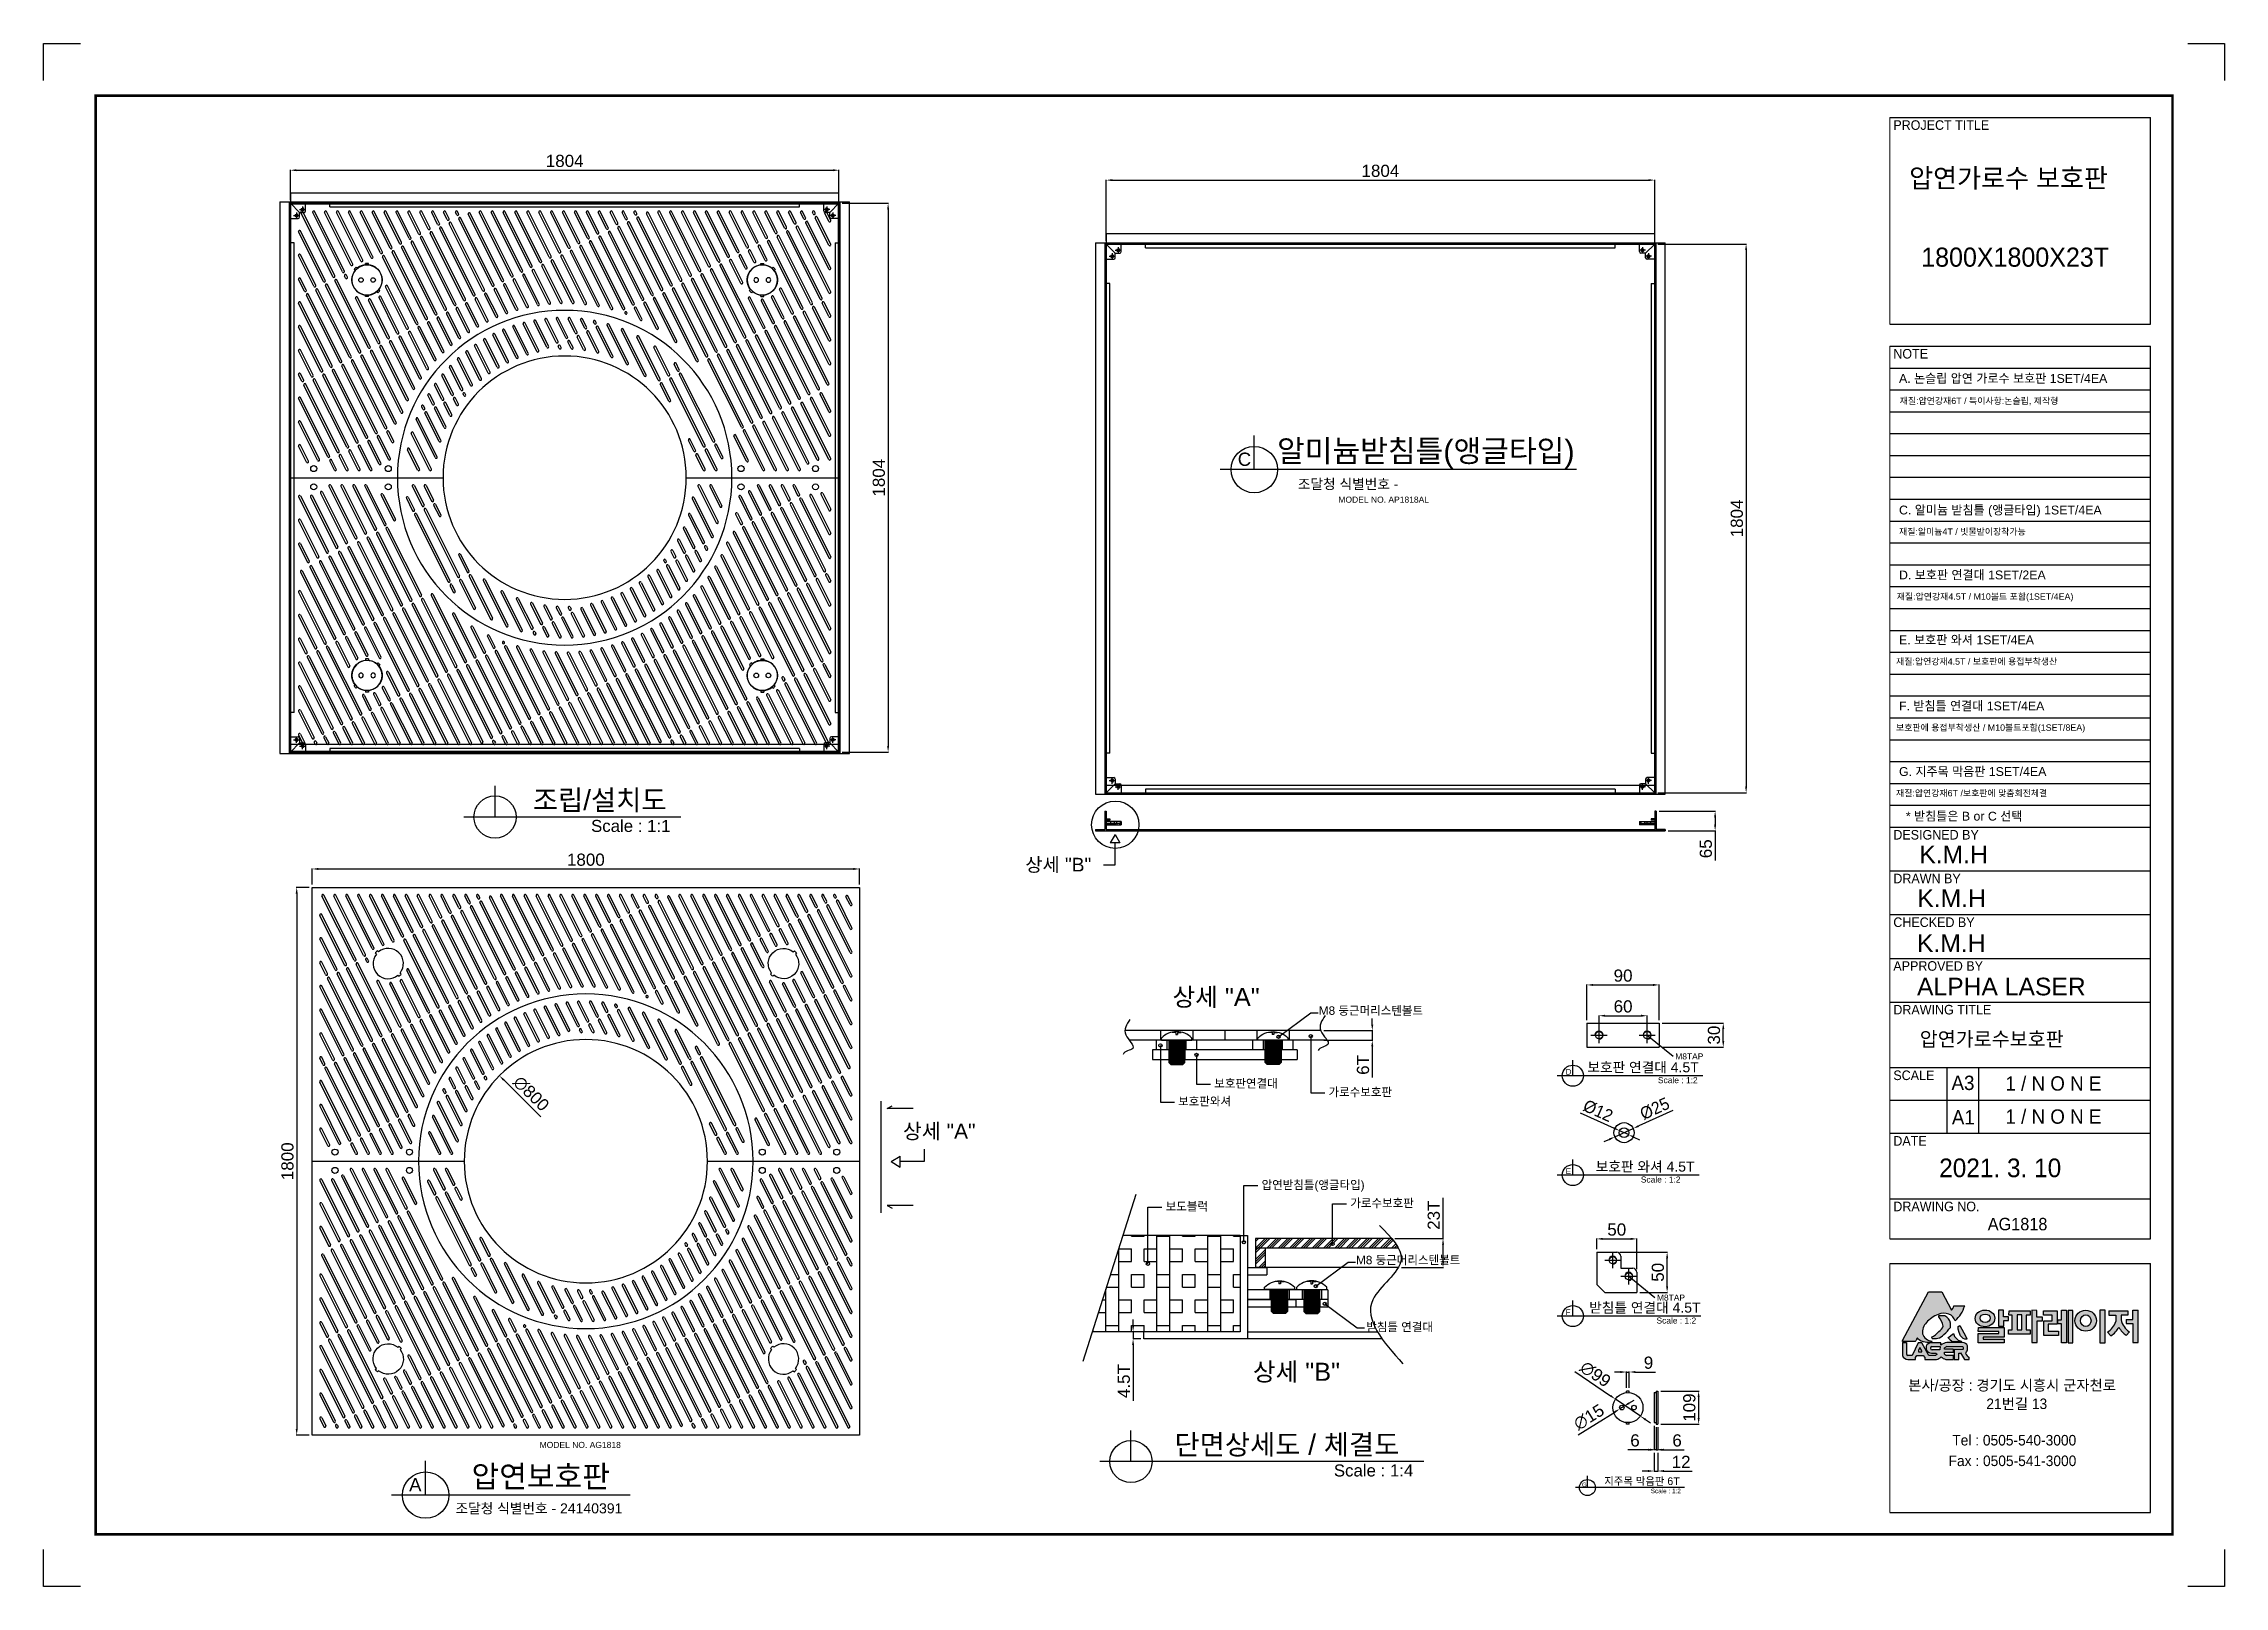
# Model space of a CAD drawing. Header units: millimetres. Extents: x 20045 to 27217, y -49849 to -44778.
import ezdxf
from ezdxf.enums import TextEntityAlignment as Align

# ---------------------------------------------------------------- set-up
doc = ezdxf.new("R2010")
doc.units = ezdxf.units.MM
doc.layers.add('LAYOUT', color=7, linetype='Continuous')
doc.layers.add('TEXT', color=7, linetype='Continuous')
doc.styles.add('H', font='')
doc.styles.get("Standard").update_dxf_attribs({"font": 'arial.ttf'})
doc.styles.get('H').set_extended_font_data('Dotum')
doc.dimstyles.new('ISO-25', dxfattribs={"dimtxt": 40, "dimasz": 20, "dimexe": 1.25, "dimexo": 10, "dimgap": 10, "dimtad": 1, "dimdec": 0, "dimtxsty": 'Standard', "dimcen": 2.5, "dimclrd": 3, "dimclre": 3, "dimclrt": 3, "dimadec": 0, "dimazin": 0, "dimtfac": 1, "dimtdec": 0, "dimtmove": 0, "dimatfit": 3, "dimfxl": 1, "dimarcsym": 0})

msp = doc.modelspace()

# ---------------------------------------------------------------- texts
at = {"style": 'H'}
for s, height, p in [('PROJECT TITLE', 31.445, (26128.2, -45061.3)), ('압연가로수 보호판', 62.89, (26180.1, -45251.2)), ('1800X1800X23T', 62.89, (26220, -45511.2)), ('NOTE', 31.44, (26128.2, -45813.1)), ('DESIGNED BY', 31.445, (26128.2, -47394.3)), ('DRAWN BY', 31.44, (26128.2, -47538.1)), ('CHECKED BY', 31.44, (26128.2, -47681.8)), ('APPROVED BY', 31.445, (26128.2, -47825.6)), ('DRAWING TITLE', 31.445, (26128.2, -47969.3)), ('압연가로수보호판', 47.17, (26215.1, -48073.7)), ('SCALE', 31.44, (26128.2, -48185)), ('A3', 47.17, (26319.5, -48217.7)), ('1 / N O N E', 47.167, (26496.9, -48219.7)), ('A1', 47.17, (26320.7, -48331)), ('1 / N O N E', 47.167, (26496.9, -48328.5)), ('DATE', 31.44, (26128.2, -48400.6)), ('2021. 3. 10', 61.318, (26279, -48504.2)), ('DRAWING NO.', 31.445, (26128.2, -48616.2)), ('AG1818', 40.88, (26438.7, -48678.8)), ('본사/공장 : 경기도 시흥시 군자천로', 34.589, (26177.2, -49205.6)), ('21번길 13', 34.59, (26434.1, -49266.4)), ('Tel : 0505-540-3000', 34.589, (26322.2, -49386.2)), ('Fax : 0505-541-3000', 34.589, (26309.9, -49453.9))]:
    msp.add_text(s, height=height, dxfattribs=at).set_placement(p)
for s, height, p in [('A. 논슬립 압연 가로수 보호판 1SET/4EA', 29.04, (26146.9, -45893)), ('재질:압연강재6T / 특이사항:논슬립, 제작형', 20.909, (26149.1, -45962.6)), ('C', 43.6, (23972.3, -46165.9)), ('조달청 식별번호 - ', 33, (24169.9, -46242.1)), ('MODEL NO. AP1818AL', 20, (24303.2, -46286.9)), ('C. 알미늄 받침틀 (앵글타입) 1SET/4EA', 29.04, (26146.9, -46325.6)), ('재질:알미늄4T / 빗물받이장착가능', 20.909, (26147, -46392.6)), ('D. 보호판 연결대 1SET/2EA', 29.04, (26146.9, -46539)), (' 재질:압연강재4.5T / M10볼트 포함(1SET/4EA)', 20.909, (26131.4, -46606)), ('E. 보호판 와셔 1SET/4EA', 29.04, (26146.9, -46752.4)), ('재질:압연강재4.5T / 보호판에 용접부착생산', 20.909, (26137.3, -46819.3)), ('F. 받침틀 연결대 1SET/4EA', 29.04, (26146.9, -46969.7)), ('  보호판에 용접부착생산 / M10볼트포함(1SET/8EA)', 20.909, (26120.8, -47036.7)), ('G. 지주목 막음판 1SET/4EA', 29.04, (26146.9, -47185.3)), ('  재질:압연강재6T /보호판에 맞춤회전체결', 20.909, (26120.8, -47252.3)), ('  * 받침틀은 B or C 선택', 29.04, (26146.9, -47332)), ('K.M.H', 58.08, (26213.7, -47472)), ('K.M.H', 58.08, (26207.2, -47616.3)), ('K.M.H', 58.08, (26206.1, -47763.9)), ('ALPHA LASER', 58.08, (26206.1, -47906.6)), ('M8 둥근머리스텐볼트', 27.72, (24238.8, -47970.5)), ('M8TAP', 19.8, (25411.2, -48117.1)), ('보호판연결대', 27.72, (23895, -48210)), ('D', 18.5, (25051, -48167.3)), ('보호판와셔', 27.72, (23776.3, -48268.7)), ('가로수보호판', 27.72, (24270.8, -48238.2)), ('E', 18.5, (25051, -48493.9)), ('압연받침틀(앵글타입)', 27.72, (24050.6, -48543.4)), ('보도블럭', 27.72, (23735.2, -48614.1)), ('가로수보호판', 27.72, (24342.5, -48603.1)), ('M8 둥근머리스텐볼트', 27.72, (24361.2, -48790.4)), ('받침틀 연결대', 27.72, (24394.8, -49010.6)), ('F', 18.5, (25051, -48957.4)), ('MODEL NO. AG1818', 20, (21676.4, -49394.4)), ('A', 43.6, (21247.2, -49537)), ('조달청 식별번호 - 24140391', 33, (21399.9, -49609.4))]:
    msp.add_text(s, height=height).set_placement(p)
at = {"color": 4}
for s, height, p in [('상세 "B"', 45, (23273.7, -47499.3)), ('상세 "A"', 59.4, (23758, -47941.4)), ('상세 "A"', 49.5, (22871.3, -48377.9)), ('상세 "B"', 59.4, (24022.2, -49173.6))]:
    msp.add_text(s, height=height, dxfattribs=at).set_placement(p)
at = {"layer": 'TEXT'}
for s, height, p in [('알미늄받침틀(앵글타입)', 72.6, (24590.9, -46153.1)), ('조립/설치도', 66, (21873.9, -47297.5)), ('보호판 연결대 4.5T', 33, (25305.3, -48159.3)), ('보호판 와셔 4.5T', 33, (25312.1, -48485.9)), ('받침틀 연결대 4.5T', 33, (25311.2, -48949.4)), ('단면상세도 / 체결도', 66, (24134, -49416.2)), ('압연보호판', 72.6, (21680.1, -49524.2))]:
    msp.add_text(s, height=height, dxfattribs=at).set_placement(p, align=Align.CENTER)
for s, height, p in [('Scale : 1:1', 39.6, (21845.5, -47369.3)), ('Scale : 1:2', 19.8, (25354.1, -48195.2)), ('Scale : 1:2', 19.8, (25297.8, -48521.8)), ('Scale : 1:2', 19.8, (25349.3, -48985.4)), ('Scale : 1:4', 39.6, (24288.3, -49488.1))]:
    msp.add_text(s, height=height, dxfattribs=at).set_placement(p)

# ---------------------------------------------------------------- blocks, each defined once
blk = doc.blocks.new('*D5')
at = {"color": 3, "lineweight": -2, "transparency": 16777216}
for p, q in [((25120.7, -47987.6), (25120.7, -47871)), ((25140.7, -47872.2), (25338.3, -47872.2)), ((25358.3, -47987.6), (25358.3, -47871))]:
    blk.add_line(p, q, dxfattribs=at)
at = {"color": 3, "transparency": 16777216}
for points in [[(25140.7, -47868.9), (25140.7, -47875.6), (25120.7, -47872.2)], [(25338.3, -47868.9), (25338.3, -47875.6), (25358.3, -47872.2)]]:
    blk.add_solid(points, dxfattribs=at)
at = {"layer": 'Defpoints', "color": 0, "transparency": 16777216}
for p in [(25358.3, -47872.2), (25120.7, -47997.6), (25358.3, -47997.6)]:
    blk.add_point(p, dxfattribs=at)
at = {"color": 3, "transparency": 16777216, "insert": (25239.5, -47841.8), "char_height": 40, "attachment_point": 5}
blk.add_mtext('90', dxfattribs=at)
blk = doc.blocks.new('*D6')
at = {"color": 3, "lineweight": -2, "transparency": 16777216}
for p, q in [((25368.3, -47997.6), (25570.2, -47997.6)), ((25568.9, -48056.8), (25568.9, -48017.6)), ((25368.3, -48076.8), (25570.2, -48076.8))]:
    blk.add_line(p, q, dxfattribs=at)
at = {"color": 3, "transparency": 16777216}
for points in [[(25565.6, -48017.6), (25572.3, -48017.6), (25568.9, -47997.6)], [(25565.6, -48056.8), (25572.3, -48056.8), (25568.9, -48076.8)]]:
    blk.add_solid(points, dxfattribs=at)
at = {"layer": 'Defpoints', "color": 0, "transparency": 16777216}
for p in [(25358.3, -47997.6), (25568.9, -47997.6), (25358.3, -48076.8)]:
    blk.add_point(p, dxfattribs=at)
at = {"color": 3, "transparency": 16777216, "insert": (25538.5, -48037.2), "char_height": 40, "attachment_point": 5, "rotation": 90}
blk.add_mtext('30', dxfattribs=at)
blk = doc.blocks.new('*D7')
at = {"color": 3, "lineweight": -2, "transparency": 16777216}
for p, q in [((25403, -48284.9), (25290.9, -48335.9)), ((25194.4, -48379.9), (25176.2, -48388.2)), ((25212.6, -48371.6), (25272.7, -48344.2))]:
    blk.add_line(p, q, dxfattribs=at)
at = {"color": 3, "transparency": 16777216}
for points in [[(25289.5, -48332.9), (25292.3, -48339), (25272.7, -48344.2)], [(25193, -48376.8), (25195.8, -48382.9), (25212.6, -48371.6)]]:
    blk.add_solid(points, dxfattribs=at)
at = {"layer": 'Defpoints', "color": 0, "transparency": 16777216}
for p in [(25212.6, -48371.6), (25272.7, -48344.2)]:
    blk.add_point(p, dxfattribs=at)
at = {"color": 3, "transparency": 16777216, "insert": (25343.6, -48279), "char_height": 40, "attachment_point": 5, "rotation": 24.48394}
blk.add_mtext('{\\fMS PGothic|b0|i0|c129|p34;%%C25}', dxfattribs=at)
blk = doc.blocks.new('*D8')
at = {"color": 3, "lineweight": -2, "transparency": 16777216}
for p, q in [((25097.8, -48292.4), (25210, -48343.1)), ((25257.1, -48364.4), (25228.2, -48351.4)), ((25275.3, -48372.7), (25293.5, -48380.9))]:
    blk.add_line(p, q, dxfattribs=at)
at = {"color": 3, "transparency": 16777216}
for points in [[(25211.4, -48340.1), (25208.6, -48346.2), (25228.2, -48351.4)], [(25276.7, -48369.6), (25273.9, -48375.7), (25257.1, -48364.4)]]:
    blk.add_solid(points, dxfattribs=at)
at = {"layer": 'Defpoints', "color": 0, "transparency": 16777216}
for p in [(25228.2, -48351.4), (25257.1, -48364.4)]:
    blk.add_point(p, dxfattribs=at)
at = {"color": 3, "transparency": 16777216, "insert": (25157.1, -48286.3), "char_height": 40, "attachment_point": 5, "rotation": 335.6577}
blk.add_mtext('{\\fMS PGothic|b0|i0|c129|p34;%%C12}', dxfattribs=at)
blk = doc.blocks.new('*D9')
at = {"color": 3, "lineweight": -2, "transparency": 16777216}
for p, q in [((25160.3, -48027.2), (25160.3, -47972.2)), ((25180.3, -47973.5), (25298.7, -47973.5)), ((25318.7, -48027.2), (25318.7, -47972.2))]:
    blk.add_line(p, q, dxfattribs=at)
at = {"color": 3, "transparency": 16777216}
for points in [[(25180.3, -47970.1), (25180.3, -47976.8), (25160.3, -47973.5)], [(25298.7, -47970.1), (25298.7, -47976.8), (25318.7, -47973.5)]]:
    blk.add_solid(points, dxfattribs=at)
at = {"layer": 'Defpoints', "color": 0, "transparency": 16777216}
for p in [(25318.7, -47973.5), (25160.3, -48037.2), (25318.7, -48037.2)]:
    blk.add_point(p, dxfattribs=at)
at = {"color": 3, "transparency": 16777216, "insert": (25239.5, -47943), "char_height": 40, "attachment_point": 5}
blk.add_mtext('60', dxfattribs=at)
blk = doc.blocks.new('A$C36924EFD')
for p, q in [((0, 45), (0, -45)), ((0, 45), (6, 45)), ((6, -45), (6, 45)), ((0, -45), (6, -45))]:
    blk.add_line(p, q)
blk = doc.blocks.new('*D10')
at = {"color": 3, "lineweight": -2, "transparency": 16777216}
for p, q in [((24255, -48022.5), (24416, -48022.5)), ((24414.7, -48002.5), (24414.7, -47982.5)), ((24414.7, -48022.5), (24414.7, -48054.2)), ((24255, -48054.2), (24416, -48054.2)), ((24414.7, -48074.2), (24414.7, -48176.2))]:
    blk.add_line(p, q, dxfattribs=at)
at = {"color": 3, "transparency": 16777216}
for points in [[(24411.4, -48002.5), (24418, -48002.5), (24414.7, -48022.5)], [(24411.4, -48074.2), (24418, -48074.2), (24414.7, -48054.2)]]:
    blk.add_solid(points, dxfattribs=at)
at = {"layer": 'Defpoints', "color": 0, "transparency": 16777216}
for p in [(24245, -48022.5), (24245, -48054.2), (24414.7, -48054.2)]:
    blk.add_point(p, dxfattribs=at)
at = {"color": 3, "transparency": 16777216, "insert": (24384.3, -48135.2), "char_height": 40, "attachment_point": 5, "rotation": 90}
blk.add_mtext('6T', dxfattribs=at)
blk = doc.blocks.new('A$C5731754A')
at = {"color": 1}
for p, q in [((-37.5, 0), (-37.5, 5.7)), ((-37.5, 0), (37.5, 0)), ((-20, 0), (-20, -55)), ((-20, 0), (20, 0)), ((-11.2, 19.7), (-11.2, 20.5)), ((-1.9, 19.7), (-11.2, 19.7)), ((-1.9, 19.7), (-1.9, 14.1)), ((-1.9, 14.1), (1.9, 14.1)), ((1.9, 19.7), (1.9, 14.1)), ((1.9, 19.7), (11.2, 19.7)), ((11.2, 19.7), (11.2, 20.5)), ((20, -55), (20, 0)), ((37.5, 0), (37.5, 5.7)), ((-20, -2.5), (20, -2.5)), ((-20, -5), (20, -5)), ((-20, -7.5), (20, -7.5)), ((-20, -7.5), (20, -7.5)), ((-20, -10), (20, -10)), ((-20, -12.5), (20, -12.5)), ((-20, -12.5), (20, -12.5)), ((-20, -15), (20, -15)), ((-20, -17.5), (20, -17.5)), ((-20, -17.5), (20, -17.5)), ((-20, -20), (20, -20)), ((-20, -22.5), (20, -22.5)), ((-20, -22.5), (20, -22.5)), ((-20, -25), (20, -25)), ((-20, -27.5), (20, -27.5)), ((-20, -27.5), (20, -27.5)), ((-20, -30), (20, -30)), ((-20, -32.5), (20, -32.5)), ((-20, -35), (20, -35)), ((-20, -37.5), (20, -37.5)), ((-20, -40), (20, -40)), ((-20, -42.5), (20, -42.5)), ((-20, -45), (20, -45)), ((-20, -47.5), (20, -47.5)), ((-20, -50), (20, -50)), ((-20, -52.5), (20, -52.5)), ((-15, -60), (-20, -55)), ((-20, -55), (20, -55)), ((-17.5, -57.5), (17.5, -57.5)), ((-15, -60), (15, -60)), ((20, -55), (15, -60))]:
    blk.add_line(p, q, dxfattribs=at)
blk.add_arc((0, -30.4), 52, 43.8928, 136.1072, dxfattribs=at)
blk = doc.blocks.new('A$C600E4CCD')
for p, q in [((0, 6), (0, 0)), ((50, 6), (0, 6)), ((50, 0), (0, 0)), ((50, 6), (50, 0))]:
    blk.add_line(p, q)
at = {"color": 2}
for p, q in [((14, 6), (14, 0)), ((26, 6), (26, 0)), ((34, 6), (34, 0)), ((46, 6), (46, 0))]:
    blk.add_line(p, q, dxfattribs=at)
blk = doc.blocks.new('A$C723E4715')
blk.add_blockref('A$C5731754A', (0, 48))
blk = doc.blocks.new('*D11')
at = {"color": 3, "lineweight": -2, "transparency": 16777216}
for p, q in [((25152.7, -48740.9), (25152.7, -48705.8)), ((25172.7, -48707.1), (25264.7, -48707.1)), ((25284.7, -48806.9), (25284.7, -48705.8))]:
    blk.add_line(p, q, dxfattribs=at)
at = {"color": 3, "transparency": 16777216}
for points in [[(25172.7, -48703.7), (25172.7, -48710.4), (25152.7, -48707.1)], [(25264.7, -48703.7), (25264.7, -48710.4), (25284.7, -48707.1)]]:
    blk.add_solid(points, dxfattribs=at)
at = {"layer": 'Defpoints', "color": 0, "transparency": 16777216}
for p in [(25152.7, -48750.9), (25284.7, -48707.1), (25284.7, -48816.9)]:
    blk.add_point(p, dxfattribs=at)
at = {"color": 3, "transparency": 16777216, "insert": (25218.7, -48676.6), "char_height": 40, "attachment_point": 5}
blk.add_mtext('50', dxfattribs=at)
blk = doc.blocks.new('*D12')
at = {"color": 3, "lineweight": -2, "transparency": 16777216}
for p, q in [((25228.7, -48750.9), (25385.6, -48750.9)), ((25384.3, -48862.9), (25384.3, -48770.9)), ((25294.7, -48882.9), (25385.6, -48882.9))]:
    blk.add_line(p, q, dxfattribs=at)
at = {"color": 3, "transparency": 16777216}
for points in [[(25381, -48770.9), (25387.7, -48770.9), (25384.3, -48750.9)], [(25381, -48862.9), (25387.7, -48862.9), (25384.3, -48882.9)]]:
    blk.add_solid(points, dxfattribs=at)
at = {"layer": 'Defpoints', "color": 0, "transparency": 16777216}
for p in [(25218.7, -48750.9), (25384.3, -48750.9), (25284.7, -48882.9)]:
    blk.add_point(p, dxfattribs=at)
at = {"color": 3, "transparency": 16777216, "insert": (25353.9, -48816.9), "char_height": 40, "attachment_point": 5, "rotation": 90}
blk.add_mtext('50', dxfattribs=at)
blk = doc.blocks.new('*D13')
at = {"color": 3, "lineweight": -2, "transparency": 16777216}
for p, q in [((23628.1, -48992.2), (23628.1, -48972.2)), ((23653.8, -49012.2), (23626.8, -49012.2)), ((23653.8, -49035.9), (23626.8, -49035.9)), ((23628.1, -49012.2), (23628.1, -49035.9)), ((23628.1, -49055.9), (23628.1, -49239.5))]:
    blk.add_line(p, q, dxfattribs=at)
at = {"color": 3, "transparency": 16777216}
for points in [[(23624.7, -48992.2), (23631.4, -48992.2), (23628.1, -49012.2)], [(23624.7, -49055.9), (23631.4, -49055.9), (23628.1, -49035.9)]]:
    blk.add_solid(points, dxfattribs=at)
at = {"layer": 'Defpoints', "color": 0, "transparency": 16777216}
for p in [(23628.1, -49012.2), (23663.8, -49012.2), (23663.8, -49035.9)]:
    blk.add_point(p, dxfattribs=at)
at = {"color": 3, "transparency": 16777216, "insert": (23597.7, -49174.5), "char_height": 40, "attachment_point": 5, "rotation": 90}
blk.add_mtext('4.5T', dxfattribs=at)
blk = doc.blocks.new('*D42')
at = {"color": 3, "lineweight": -2, "transparency": 16777216}
for p, q in [((24647.4, -48705.9), (24647.4, -48572.4)), ((24488.8, -48705.9), (24648.7, -48705.9)), ((24647.4, -48781), (24647.4, -48725.9)), ((24510.3, -48801), (24648.7, -48801))]:
    blk.add_line(p, q, dxfattribs=at)
at = {"color": 3, "transparency": 16777216}
for points in [[(24650.8, -48725.9), (24644.1, -48725.9), (24647.4, -48705.9)], [(24644.1, -48781), (24650.8, -48781), (24647.4, -48801)]]:
    blk.add_solid(points, dxfattribs=at)
at = {"layer": 'Defpoints', "color": 0, "transparency": 16777216}
for p in [(24478.8, -48705.9), (24647.4, -48705.9), (24500.3, -48801)]:
    blk.add_point(p, dxfattribs=at)
at = {"color": 3, "transparency": 16777216, "insert": (24617, -48629.2), "char_height": 40, "attachment_point": 5, "rotation": 90}
blk.add_mtext('23T', dxfattribs=at)
blk = doc.blocks.new('*D33')
at = {"color": 3, "lineweight": -2}
for p, q in [((23539.4, -45426.7), (23539.4, -45225.3)), ((23559.4, -45226.6), (25323.4, -45226.6)), ((25343.4, -45426.7), (25343.4, -45225.3))]:
    blk.add_line(p, q, dxfattribs=at)
at = {"color": 3}
for points in [[(23559.4, -45223.3), (23559.4, -45229.9), (23539.4, -45226.6)], [(25323.4, -45229.9), (25323.4, -45223.3), (25343.4, -45226.6)]]:
    blk.add_solid(points, dxfattribs=at)
at = {"layer": 'Defpoints', "color": 0}
for p in [(25343.4, -45226.6), (23539.4, -45436.7), (25343.4, -45436.7)]:
    blk.add_point(p, dxfattribs=at)
at = {"color": 3, "insert": (24441.4, -45196.2), "char_height": 40, "attachment_point": 5}
blk.add_mtext('1804', dxfattribs=at)
blk = doc.blocks.new('*D32')
at = {"color": 3, "lineweight": -2}
for p, q in [((25353.4, -45436.7), (25645.4, -45436.7)), ((25644.1, -45456.7), (25644.1, -47220.7)), ((25353.4, -47240.7), (25645.4, -47240.7))]:
    blk.add_line(p, q, dxfattribs=at)
at = {"color": 3}
for points in [[(25647.4, -45456.7), (25640.8, -45456.7), (25644.1, -45436.7)], [(25640.8, -47220.7), (25647.4, -47220.7), (25644.1, -47240.7)]]:
    blk.add_solid(points, dxfattribs=at)
at = {"layer": 'Defpoints', "color": 0}
for p in [(25343.4, -45436.7), (25343.4, -47240.7), (25644.1, -47240.7)]:
    blk.add_point(p, dxfattribs=at)
at = {"color": 3, "insert": (25613.7, -46338.7), "char_height": 40, "attachment_point": 5, "rotation": 90}
blk.add_mtext('1804', dxfattribs=at)
blk = doc.blocks.new('A$C2E731E15')
at = {"color": 1}
for p, q in [((-10, 0), (10, 0)), ((0, -10), (0, 10))]:
    blk.add_line(p, q, dxfattribs=at)
blk.add_circle((0, 0), 4.5)
at = {"color": 4}
blk.add_arc((0, 0), 5, 270, 180, dxfattribs=at)
blk = doc.blocks.new('*D20')
at = {"color": 3, "lineweight": -2, "transparency": 16777216}
for p, q in [((16880.3, -24788.6), (16997.3, -24868.4)), ((17095.6, -24935.4), (17013.8, -24879.6)), ((17112.1, -24946.7), (17128.6, -24958))]:
    blk.add_line(p, q, dxfattribs=at)
at = {"color": 3, "transparency": 16777216}
for points in [[(16999.2, -24865.6), (16995.4, -24871.1), (17013.8, -24879.6)], [(17114, -24944), (17110.2, -24949.5), (17095.6, -24935.4)]]:
    blk.add_solid(points, dxfattribs=at)
at = {"layer": 'Defpoints', "color": 0, "transparency": 16777216}
for p in [(17013.8, -24879.6), (17095.6, -24935.4)]:
    blk.add_point(p, dxfattribs=at)
at = {"color": 3, "transparency": 16777216, "insert": (16947.7, -24797.7), "char_height": 40, "attachment_point": 5, "rotation": 325.69711}
blk.add_mtext('∅99', dxfattribs=at)
blk = doc.blocks.new('*D21')
at = {"color": 3, "lineweight": -2, "transparency": 16777216}
for p, q in [((17058.1, -24893.1), (17075.1, -24882.5)), ((16890.7, -24996.7), (17011.3, -24922)), ((17041.1, -24903.6), (17028.3, -24911.5))]:
    blk.add_line(p, q, dxfattribs=at)
at = {"color": 3, "transparency": 16777216}
for points in [[(17009.6, -24919.2), (17013.1, -24924.8), (17028.3, -24911.5)], [(17056.3, -24890.2), (17059.8, -24895.9), (17041.1, -24903.6)]]:
    blk.add_solid(points, dxfattribs=at)
at = {"layer": 'Defpoints', "color": 0, "transparency": 16777216}
for p in [(17028.3, -24911.5), (17041.1, -24903.6)]:
    blk.add_point(p, dxfattribs=at)
at = {"color": 3, "transparency": 16777216, "insert": (16926.5, -24938.8), "char_height": 40, "attachment_point": 5, "rotation": 31.77251}
blk.add_mtext('∅15', dxfattribs=at)
blk = doc.blocks.new('*D22')
at = {"color": 3, "lineweight": -2, "transparency": 16777216}
for p, q in [((17030.2, -24790.5), (17010.2, -24790.5)), ((17050.2, -24843), (17050.2, -24789.2)), ((17050.2, -24790.5), (17059.2, -24790.5)), ((17059.2, -24843), (17059.2, -24789.2)), ((17079.2, -24790.5), (17145.5, -24790.5))]:
    blk.add_line(p, q, dxfattribs=at)
at = {"color": 3, "transparency": 16777216}
for points in [[(17030.2, -24787.2), (17030.2, -24793.8), (17050.2, -24790.5)], [(17079.2, -24787.2), (17079.2, -24793.8), (17059.2, -24790.5)]]:
    blk.add_solid(points, dxfattribs=at)
at = {"layer": 'Defpoints', "color": 0, "transparency": 16777216}
for p in [(17059.2, -24790.5), (17050.2, -24853), (17059.2, -24853)]:
    blk.add_point(p, dxfattribs=at)
at = {"color": 3, "transparency": 16777216, "insert": (17122.4, -24760.1), "char_height": 40, "attachment_point": 5}
blk.add_mtext('9', dxfattribs=at)
blk = doc.blocks.new('*D23')
at = {"color": 3, "lineweight": -2, "transparency": 16777216}
for p, q in [((17163.1, -24853), (17288.5, -24853)), ((17287.2, -24873), (17287.2, -24942)), ((17163.1, -24962), (17288.5, -24962))]:
    blk.add_line(p, q, dxfattribs=at)
at = {"color": 3, "transparency": 16777216}
for points in [[(17283.9, -24873), (17290.5, -24873), (17287.2, -24853)], [(17283.9, -24942), (17290.5, -24942), (17287.2, -24962)]]:
    blk.add_solid(points, dxfattribs=at)
at = {"layer": 'Defpoints', "color": 0, "transparency": 16777216}
for p in [(17153.1, -24853), (17153.1, -24962), (17287.2, -24962)]:
    blk.add_point(p, dxfattribs=at)
at = {"color": 3, "transparency": 16777216, "insert": (17256.8, -24907.5), "char_height": 40, "attachment_point": 5, "rotation": 90}
blk.add_mtext('109', dxfattribs=at)
blk = doc.blocks.new('*D24')
at = {"color": 3, "lineweight": -2, "transparency": 16777216}
for p, q in [((17147.1, -24972), (17147.1, -25047.3)), ((17153.1, -24972), (17153.1, -25047.3)), ((17127.1, -25046), (17107.1, -25046)), ((17147.1, -25046), (17153.1, -25046)), ((17173.1, -25046), (17239.5, -25046))]:
    blk.add_line(p, q, dxfattribs=at)
at = {"color": 3, "transparency": 16777216}
for points in [[(17127.1, -25042.7), (17127.1, -25049.3), (17147.1, -25046)], [(17173.1, -25042.7), (17173.1, -25049.3), (17153.1, -25046)]]:
    blk.add_solid(points, dxfattribs=at)
at = {"layer": 'Defpoints', "color": 0, "transparency": 16777216}
for p in [(17147.1, -24962), (17153.1, -24962), (17153.1, -25046)]:
    blk.add_point(p, dxfattribs=at)
at = {"color": 3, "transparency": 16777216, "insert": (17216.3, -25015.6), "char_height": 40, "attachment_point": 5}
blk.add_mtext('6', dxfattribs=at)
blk = doc.blocks.new('*D25')
at = {"color": 3, "lineweight": -2, "transparency": 16777216}
for p, q in [((17141.1, -24967), (17141.1, -25047.3)), ((17147.1, -24972), (17147.1, -25047.3)), ((17121.1, -25046), (17054.7, -25046)), ((17147.1, -25046), (17141.1, -25046)), ((17167.1, -25046), (17187.1, -25046))]:
    blk.add_line(p, q, dxfattribs=at)
at = {"color": 3, "transparency": 16777216}
for points in [[(17121.1, -25042.7), (17121.1, -25049.3), (17141.1, -25046)], [(17167.1, -25042.7), (17167.1, -25049.3), (17147.1, -25046)]]:
    blk.add_solid(points, dxfattribs=at)
at = {"layer": 'Defpoints', "color": 0, "transparency": 16777216}
for p in [(17141.1, -24957), (17147.1, -24962), (17141.1, -25046)]:
    blk.add_point(p, dxfattribs=at)
at = {"color": 3, "transparency": 16777216, "insert": (17077.9, -25015.6), "char_height": 40, "attachment_point": 5}
blk.add_mtext('6', dxfattribs=at)
blk = doc.blocks.new('*D26')
at = {"color": 3, "lineweight": -2, "transparency": 16777216}
for p, q in [((17141.1, -25056), (17141.1, -25117.3)), ((17153.1, -25056), (17153.1, -25117.3)), ((17121.1, -25116), (17101.1, -25116)), ((17141.1, -25116), (17153.1, -25116)), ((17173.1, -25116), (17266.2, -25116))]:
    blk.add_line(p, q, dxfattribs=at)
at = {"color": 3, "transparency": 16777216}
for points in [[(17121.1, -25112.7), (17121.1, -25119.3), (17141.1, -25116)], [(17173.1, -25112.7), (17173.1, -25119.3), (17153.1, -25116)]]:
    blk.add_solid(points, dxfattribs=at)
at = {"layer": 'Defpoints', "color": 0, "transparency": 16777216}
for p in [(17141.1, -25046), (17153.1, -25046), (17153.1, -25116)]:
    blk.add_point(p, dxfattribs=at)
at = {"color": 3, "transparency": 16777216, "insert": (17229.7, -25085.9), "char_height": 40, "attachment_point": 5}
blk.add_mtext('12', dxfattribs=at)
blk = doc.blocks.new('*D29')
at = {"color": 3, "lineweight": -2}
for p, q in [((25357.9, -47301.1), (25543.4, -47301.1)), ((25542.2, -47321.1), (25542.2, -47345.6)), ((25387.9, -47365.6), (25543.4, -47365.6)), ((25542.2, -47365.6), (25542.2, -47463.5))]:
    blk.add_line(p, q, dxfattribs=at)
at = {"color": 3}
for points in [[(25545.5, -47321.1), (25538.8, -47321.1), (25542.2, -47301.1)], [(25538.8, -47345.6), (25545.5, -47345.6), (25542.2, -47365.6)]]:
    blk.add_solid(points, dxfattribs=at)
at = {"layer": 'Defpoints', "color": 0}
for p in [(25347.9, -47301.1), (25377.9, -47365.6), (25542.2, -47365.6)]:
    blk.add_point(p, dxfattribs=at)
at = {"color": 3, "insert": (25511.7, -47424.6), "char_height": 40, "attachment_point": 5, "rotation": 90}
blk.add_mtext('65', dxfattribs=at)
blk = doc.blocks.new('A$C25B221E0')
at = {"color": 1}
for p, q in [((-26.4, 0), (26.4, 0)), ((0, -26.4), (0, 26.4))]:
    blk.add_line(p, q, dxfattribs=at)
blk.add_line((0, 0), (85.3, -69.6))
blk.add_circle((0, 0), 11.9)
at = {"color": 4}
blk.add_arc((0, 0), 13.2, 270, 180, dxfattribs=at)
blk.add_text('M8TAP', height=19.8).set_placement((92.6, -79.9))
blk = doc.blocks.new('*D40')
at = {"color": 3, "lineweight": -2, "transparency": 16777216}
for p, q in [((20856.8, -45292.8), (20856.8, -45192.8)), ((20876.8, -45194), (22640.8, -45194)), ((22660.8, -45292.8), (22660.8, -45192.8))]:
    blk.add_line(p, q, dxfattribs=at)
at = {"color": 3, "transparency": 16777216}
for points in [[(20876.8, -45190.7), (20876.8, -45197.4), (20856.8, -45194)], [(22640.8, -45190.7), (22640.8, -45197.4), (22660.8, -45194)]]:
    blk.add_solid(points, dxfattribs=at)
at = {"layer": 'Defpoints', "color": 0, "transparency": 16777216}
for p in [(22660.8, -45194), (20856.8, -45302.8), (22660.8, -45302.8)]:
    blk.add_point(p, dxfattribs=at)
at = {"color": 3, "transparency": 16777216, "insert": (21758.8, -45163.6), "char_height": 40, "attachment_point": 5}
blk.add_mtext('1804', dxfattribs=at)
blk = doc.blocks.new('*D41')
at = {"color": 3, "lineweight": -2, "transparency": 16777216}
for p, q in [((22670.8, -45302.8), (22823.6, -45302.8)), ((22822.4, -45322.8), (22822.4, -47086.8)), ((22670.8, -47106.8), (22823.6, -47106.8))]:
    blk.add_line(p, q, dxfattribs=at)
at = {"color": 3, "transparency": 16777216}
for points in [[(22819.1, -45322.8), (22825.7, -45322.8), (22822.4, -45302.8)], [(22819.1, -47086.8), (22825.7, -47086.8), (22822.4, -47106.8)]]:
    blk.add_solid(points, dxfattribs=at)
at = {"layer": 'Defpoints', "color": 0, "transparency": 16777216}
for p in [(22660.8, -45302.8), (22660.8, -47106.8), (22822.4, -47106.8)]:
    blk.add_point(p, dxfattribs=at)
at = {"color": 3, "transparency": 16777216, "insert": (22792, -46204.8), "char_height": 40, "attachment_point": 5, "rotation": 90}
blk.add_mtext('1804', dxfattribs=at)
blk = doc.blocks.new('A$C6562381F')
for p, q in [((4.5, 54.5), (-4.5, 54.5)), ((-4.5, 49.3), (-4.5, 54.5)), ((4.5, 49.3), (4.5, 54.5)), ((-4.5, -54.5), (-4.5, -49.3)), ((4.5, -54.5), (-4.5, -54.5)), ((4.5, -54.5), (4.5, -49.3))]:
    blk.add_line(p, q)
for centre, radius in [((0, 0), 49.5), ((-20, 0), 7.5), ((20, 0), 7.5)]:
    blk.add_circle(centre, radius)
blk = doc.blocks.new('AG1818')
for p, q in [((17010.4, -48656.5), (17010.4, -47756.5)), ((17010.4, -47756.5), (18810.4, -47756.5)), ((18810.4, -47756.5), (18810.4, -48656.5)), ((17148.4, -47995.9), (17042.7, -47784.7)), ((17154.6, -47992.8), (17049, -47781.5)), ((17179.7, -47980.3), (17081.9, -47784.7)), ((17186, -47977.2), (17088.1, -47781.5)), ((17207.4, -47957.5), (17121, -47784.7)), ((17213.7, -47954.4), (17127.3, -47781.5)), ((17240.2, -47944.8), (17160.1, -47784.7)), ((17246.5, -47941.6), (17166.4, -47781.5)), ((17273.6, -47933.3), (17199.3, -47784.7)), ((17279.9, -47930.2), (17205.5, -47781.5)), ((17304.9, -47917.7), (17238.4, -47784.7)), ((17311.2, -47914.6), (17244.7, -47781.5)), ((17336.2, -47902), (17277.5, -47784.7)), ((17342.5, -47898.9), (17283.8, -47781.5)), ((17367.5, -47886.4), (17316.7, -47784.7)), ((17373.8, -47883.2), (17322.9, -47781.5)), ((17398.8, -47870.7), (17355.8, -47784.7)), ((17405.1, -47867.6), (17362.1, -47781.5)), ((17430.1, -47855.1), (17394.9, -47784.7)), ((17436.4, -47851.9), (17401.2, -47781.5)), ((17461.4, -47839.4), (17434.1, -47784.7)), ((17467.7, -47836.3), (17440.3, -47781.5)), ((17492.7, -47823.8), (17473.2, -47784.7)), ((17499, -47820.6), (17479.4, -47781.5)), ((17615.6, -48053.9), (17505.7, -47834.1)), ((17524, -47808.1), (17512.3, -47784.7)), ((17530.3, -47805), (17518.6, -47781.5)), ((17640.7, -48041.4), (17530.8, -47821.5)), ((17647, -48038.3), (17537, -47818.4)), ((17555.4, -47792.5), (17551.5, -47784.7)), ((17561.6, -47789.3), (17557.7, -47781.5)), ((17672, -48025.8), (17562.1, -47805.9)), ((17678.3, -48022.6), (17568.3, -47802.8)), ((17703.3, -48010.1), (17593.4, -47790.2)), ((17709.6, -48007), (17599.6, -47787.1)), ((17734.6, -47994.4), (17629.7, -47784.7)), ((17740.8, -47991.3), (17636, -47781.5)), ((17765.9, -47978.8), (17668.8, -47784.7)), ((17772.2, -47975.7), (17675.1, -47781.5)), ((17797.2, -47963.1), (17708, -47784.7)), ((17803.5, -47960), (17714.2, -47781.5)), ((17828.5, -47947.5), (17747.1, -47784.7)), ((17834.8, -47944.4), (17753.4, -47781.5)), ((17859.8, -47931.8), (17786.2, -47784.7)), ((17866.1, -47928.7), (17792.5, -47781.5)), ((17891.1, -47916.2), (17825.4, -47784.7)), ((17897.4, -47913.1), (17831.6, -47781.5)), ((17922.4, -47900.5), (17864.5, -47784.7)), ((17928.7, -47897.4), (17870.8, -47781.5)), ((17953.7, -47884.9), (17903.6, -47784.7)), ((17960, -47881.8), (17909.9, -47781.5)), ((17985, -47869.2), (17942.8, -47784.7)), ((17991.3, -47866.1), (17949, -47781.5)), ((18016.4, -47853.6), (17981.9, -47784.7)), ((18022.6, -47850.4), (17988.2, -47781.5)), ((18047.7, -47837.9), (18021, -47784.7)), ((18053.9, -47834.8), (18027.3, -47781.5)), ((18079, -47822.3), (18060.2, -47784.7)), ((18085.2, -47819.1), (18066.4, -47781.5)), ((18201.9, -48052.4), (18091.9, -47832.6)), ((18110.3, -47806.6), (18099.3, -47784.7)), ((18116.5, -47803.5), (18105.5, -47781.5)), ((18226.9, -48039.9), (18117, -47820)), ((18233.2, -48036.8), (18123.2, -47816.9)), ((18141.6, -47791), (18138.4, -47784.7)), ((18147.8, -47787.8), (18144.7, -47781.5)), ((18258.2, -48024.3), (18148.3, -47804.4)), ((18264.5, -48021.1), (18154.5, -47801.3)), ((18289.5, -48008.6), (18179.6, -47788.7)), ((18295.8, -48005.5), (18185.8, -47785.6)), ((18320.8, -47993), (18216.7, -47784.7)), ((18327.1, -47989.8), (18222.9, -47781.5)), ((18352.1, -47977.3), (18255.8, -47784.7)), ((18358.4, -47974.2), (18262.1, -47781.5)), ((18383.4, -47961.7), (18294.9, -47784.7)), ((18389.7, -47958.5), (18301.2, -47781.5)), ((18414.7, -47946), (18334.1, -47784.7)), ((18421, -47942.9), (18340.3, -47781.5)), ((18446, -47930.3), (18373.2, -47784.7)), ((18452.3, -47927.2), (18379.5, -47781.5)), ((18477.4, -47914.7), (18412.3, -47784.7)), ((18483.6, -47911.6), (18418.6, -47781.5)), ((18508.7, -47899), (18451.5, -47784.7)), ((18514.9, -47895.9), (18457.7, -47781.5)), ((18540, -47883.4), (18490.6, -47784.7)), ((18546.2, -47880.3), (18496.9, -47781.5)), ((18571.3, -47867.7), (18529.7, -47784.7)), ((18577.5, -47864.6), (18536, -47781.5)), ((18602.6, -47852.1), (18568.9, -47784.7)), ((18608.8, -47849), (18575.1, -47781.5)), ((18633.9, -47836.4), (18608, -47784.7)), ((18640.1, -47833.3), (18614.3, -47781.5)), ((18665.2, -47820.8), (18647.1, -47784.7)), ((18671.4, -47817.6), (18653.4, -47781.5)), ((18779.2, -48048.8), (18671.9, -47834.2)), ((18785.4, -48045.6), (18678.2, -47831.1)), ((18696.5, -47805.1), (18686.3, -47784.7)), ((18702.7, -47802), (18692.5, -47781.5)), ((18779.2, -47970.5), (18703.2, -47818.5)), ((18785.4, -47967.4), (18709.5, -47815.4)), ((18727.8, -47789.5), (18725.4, -47784.7)), ((18734.1, -47786.3), (18731.6, -47781.5)), ((18779.2, -47892.3), (18734.5, -47802.9)), ((18785.4, -47889.1), (18740.8, -47799.8)), ((18779.2, -47814), (18765.8, -47787.2)), ((18785.4, -47810.9), (18772.1, -47784.1)), ((17117.1, -48011.6), (17035.4, -47848.3)), ((17123.3, -48008.5), (17041.7, -47845.2)), ((17484.2, -48119.7), (17374.2, -47899.8)), ((17490.4, -48116.5), (17380.5, -47896.7)), ((17515.5, -48104), (17405.5, -47884.1)), ((17521.7, -48100.9), (17411.8, -47881)), ((17546.8, -48088.4), (17436.8, -47868.5)), ((17553, -48085.2), (17443.1, -47865.4)), ((17578.1, -48072.7), (17468.1, -47852.8)), ((17584.3, -48069.6), (17474.4, -47849.7)), ((17609.4, -48057.1), (17499.4, -47837.2)), ((18062.3, -48101.9), (17960.4, -47898.3)), ((18068.5, -48098.8), (17966.7, -47895.2)), ((18101.7, -48102.5), (17991.8, -47882.6)), ((18108, -48099.4), (17998, -47879.5)), ((18133, -48086.9), (18023.1, -47867)), ((18139.3, -48083.7), (18029.3, -47863.9)), ((18164.3, -48071.2), (18054.4, -47851.3)), ((18170.6, -48068.1), (18060.6, -47848.2)), ((18195.6, -48055.6), (18085.7, -47835.7)), ((18569.3, -47942.1), (18546.7, -47896.8)), ((18575.6, -47939), (18552.9, -47893.7)), ((18687.9, -48101), (18578, -47881.2)), ((18694.2, -48097.9), (18584.2, -47878)), ((18719.2, -48085.4), (18609.3, -47865.5)), ((18725.5, -48082.2), (18615.5, -47862.4)), ((18750.5, -48069.7), (18640.6, -47849.8)), ((18756.8, -48066.6), (18646.8, -47846.7)), ((17085.8, -48027.3), (17035.4, -47926.6)), ((17092, -48024.1), (17041.7, -47923.5)), ((17421.6, -48151), (17311.6, -47931.1)), ((17427.8, -48147.8), (17317.9, -47928)), ((17452.9, -48135.3), (17342.9, -47915.4)), ((17459.1, -48132.2), (17349.2, -47912.3)), ((17857.6, -48084), (17803.9, -47976.6)), ((17863.9, -48080.8), (17810.2, -47973.4)), ((17895.6, -48081.7), (17835.2, -47960.9)), ((17901.9, -48078.6), (17841.5, -47957.8)), ((17934.9, -48082.1), (17866.5, -47945.3)), ((17941.2, -48078.9), (17872.8, -47942.1)), ((17975.7, -48085.2), (17897.8, -47929.6)), ((17981.9, -48082.1), (17904.1, -47926.5)), ((18018, -48091.7), (17929.1, -47914)), ((18024.3, -48088.6), (17935.4, -47910.8)), ((18500.1, -48194.9), (18390.1, -47975.1)), ((18506.3, -48191.8), (18396.4, -47971.9)), ((18531.4, -48179.3), (18421.4, -47959.4)), ((18537.6, -48176.2), (18427.7, -47956.3)), ((18489.7, -48017.6), (18452.8, -47943.8)), ((18495.9, -48014.5), (18459, -47940.6)), ((18504.1, -47968.2), (18484.1, -47928.1)), ((18510.4, -47965.1), (18490.3, -47925)), ((18533, -47947.6), (18515.4, -47912.5)), ((18539.2, -47944.5), (18521.6, -47909.3)), ((17054.5, -48042.9), (17035.4, -48004.8)), ((17060.7, -48039.8), (17041.7, -48001.7)), ((17202.4, -48260.5), (17092.5, -48040.7)), ((17208.7, -48257.4), (17098.7, -48037.5)), ((17233.7, -48244.9), (17123.8, -48025)), ((17240, -48241.8), (17130.1, -48021.9)), ((17265, -48229.2), (17155.1, -48009.4)), ((17271.3, -48226.1), (17161.4, -48006.2)), ((17189.8, -48000.6), (17186.4, -47993.7)), ((17196.1, -47997.4), (17192.7, -47990.6)), ((17390.3, -48166.6), (17321.4, -48029)), ((17396.5, -48163.5), (17327.7, -48025.9)), ((17716.7, -48115.2), (17678.7, -48039.2)), ((17723, -48112), (17685, -48036)), ((17750.4, -48104.3), (17710, -48023.5)), ((17756.6, -48101.1), (17716.3, -48020.4)), ((17785.1, -48095.4), (17741.3, -48007.9)), ((17791.3, -48092.2), (17747.6, -48004.7)), ((17820.8, -48088.6), (17772.6, -47992.2)), ((17827.1, -48085.4), (17778.9, -47989.1)), ((18349.8, -48270.1), (18239.9, -48050.2)), ((18374.9, -48257.6), (18264.9, -48037.7)), ((18381.1, -48254.4), (18271.2, -48034.5)), ((18406.2, -48241.9), (18296.2, -48022)), ((18412.4, -48238.8), (18302.5, -48018.9)), ((18437.5, -48226.2), (18327.5, -48006.4)), ((18443.7, -48223.1), (18333.8, -48003.2)), ((18468.8, -48210.6), (18358.8, -47990.7)), ((18475, -48207.5), (18365.1, -47987.6)), ((18656.6, -48116.7), (18617.3, -48038)), ((18662.9, -48113.6), (18623.6, -48034.9)), ((17139.8, -48291.8), (17035.4, -48083.1)), ((17146.1, -48288.7), (17041.7, -48080)), ((17171.1, -48276.2), (17061.2, -48056.3)), ((17177.4, -48273.1), (17067.4, -48053.2)), ((17296.3, -48213.6), (17222.9, -48066.6)), ((17302.6, -48210.5), (17229.1, -48063.5)), ((17327.6, -48197.9), (17265.5, -48073.7)), ((17333.9, -48194.8), (17271.8, -48070.5)), ((17358.9, -48182.3), (17300, -48064.3)), ((17365.2, -48179.2), (17306.2, -48061.2)), ((17562.2, -48197.4), (17522.2, -48117.4)), ((17568.4, -48194.3), (17528.4, -48114.3)), ((17591.2, -48177.3), (17553.5, -48101.8)), ((17597.5, -48174.2), (17559.7, -48098.7)), ((17621.3, -48159.1), (17584.8, -48086.1)), ((17627.5, -48156), (17591.1, -48083)), ((17652.3, -48142.8), (17616.1, -48070.5)), ((17658.5, -48139.7), (17622.4, -48067.3)), ((17684, -48128), (17647.4, -48054.8)), ((17690.3, -48124.9), (17653.7, -48051.7)), ((18108.9, -48116.9), (18108.4, -48115.9)), ((18115.1, -48113.7), (18114.7, -48112.8)), ((18158.4, -48137.8), (18139.7, -48100.3)), ((18164.7, -48134.6), (18146, -48097.2)), ((18212.2, -48167.1), (18171, -48084.6)), ((18218.5, -48164), (18177.3, -48081.5)), ((18272.9, -48210.2), (18202.3, -48069)), ((18279.2, -48207), (18208.6, -48065.9)), ((18343.6, -48273.2), (18233.6, -48053.3)), ((18562.7, -48163.6), (18514.6, -48067.4)), ((18569, -48160.5), (18520.8, -48064.2)), ((18594, -48148), (18557.3, -48074.6)), ((18600.3, -48144.9), (18563.6, -48071.5)), ((18625.3, -48132.3), (18591.1, -48063.9)), ((18631.6, -48129.2), (18597.3, -48060.7)), ((18779.2, -48283.6), (18694.6, -48114.4)), ((18785.4, -48280.4), (18700.9, -48111.3)), ((18779.2, -48205.3), (18725.9, -48098.8)), ((18785.4, -48202.2), (18732.2, -48095.7)), ((18779.2, -48127), (18757.2, -48083.1)), ((18785.4, -48123.9), (18763.5, -48080)), ((17108.5, -48307.5), (17035.4, -48161.4)), ((17114.8, -48304.4), (17041.7, -48158.2)), ((17439.2, -48327.1), (17371.9, -48192.6)), ((17456.4, -48298.9), (17397, -48180)), ((17462.7, -48295.8), (17403.2, -48176.9)), ((17481.2, -48270.2), (17428.3, -48164.4)), ((17487.4, -48267.1), (17434.5, -48161.3)), ((17507.1, -48243.8), (17459.6, -48148.7)), ((17513.4, -48240.7), (17465.8, -48145.6)), ((17534.1, -48219.6), (17490.9, -48133.1)), ((17540.4, -48216.4), (17497.1, -48130)), ((17719.3, -48276.9), (17674.6, -48187.5)), ((17725.6, -48273.8), (17680.9, -48184.4)), ((17751.2, -48262.5), (17706.6, -48173.3)), ((17757.5, -48259.4), (17712.9, -48170.1)), ((17784.4, -48250.6), (17739.7, -48161.1)), ((17790.7, -48247.5), (17745.9, -48158)), ((17819, -48241.5), (17773.8, -48151.1)), ((17825.3, -48238.4), (17780.1, -48148)), ((17851.3, -48227.7), (17809.1, -48143.4)), ((17857.5, -48224.6), (17815.3, -48140.2)), ((17882.6, -48212.1), (17845.5, -48138)), ((17888.8, -48209), (17851.8, -48134.8)), ((17913.9, -48196.4), (17883.2, -48135.1)), ((17920.1, -48193.3), (17889.4, -48132)), ((17945.2, -48180.8), (17922.3, -48135)), ((17951.4, -48177.7), (17928.5, -48131.8)), ((17979.1, -48233), (17958.1, -48191.1)), ((17976.5, -48165.1), (17962.9, -48138)), ((17982.7, -48162), (17969.1, -48134.8)), ((18016.4, -48244.9), (17983.2, -48178.6)), ((18022.6, -48241.8), (17989.4, -48175.4)), ((18007.8, -48149.5), (18005.3, -48144.5)), ((18014, -48146.4), (18011.5, -48141.4)), ((18063, -48259.8), (18014.5, -48162.9)), ((18069.2, -48256.7), (18020.7, -48159.8)), ((18113.9, -48283.4), (18049.8, -48155.3)), ((18120.1, -48280.2), (18056.1, -48152.1)), ((18172.1, -48321.7), (18097, -48171.3)), ((18178.4, -48318.5), (18103.2, -48168.2)), ((18224.6, -48332.7), (18154, -48191.4)), ((18648, -48412.6), (18538.1, -48192.7)), ((18654.3, -48409.5), (18544.4, -48189.6)), ((18679.3, -48396.9), (18569.4, -48177.1)), ((18685.6, -48393.8), (18575.7, -48173.9)), ((18710.6, -48381.3), (18600.7, -48161.4)), ((18716.9, -48378.1), (18607, -48158.3)), ((18741.9, -48365.6), (18632, -48145.8)), ((18748.2, -48362.5), (18638.3, -48142.6)), ((18773.3, -48350), (18663.3, -48130.1)), ((18779.5, -48346.8), (18669.6, -48127)), ((17077.2, -48323.2), (17035.4, -48239.6)), ((17083.5, -48320), (17041.7, -48236.5)), ((17350.4, -48478.2), (17240.4, -48258.3)), ((17356.6, -48475.1), (17246.7, -48255.2)), ((17371.7, -48442.6), (17271.7, -48242.7)), ((17378, -48439.5), (17278, -48239.5)), ((17390.3, -48401.6), (17303, -48227)), ((17396.6, -48398.5), (17309.3, -48223.9)), ((17410.8, -48364.3), (17334.4, -48211.4)), ((17417.1, -48361.2), (17340.6, -48208.2)), ((17432.9, -48330.2), (17365.7, -48195.7)), ((17607.1, -48349.8), (17564.3, -48264.3)), ((17630.7, -48334.4), (17585.5, -48244.1)), ((17636.9, -48331.3), (17591.8, -48241)), ((17658.9, -48312.6), (17614.2, -48223.1)), ((17665.2, -48309.5), (17620.4, -48220)), ((17688.5, -48293.5), (17643.9, -48204.3)), ((17694.7, -48290.3), (17650.1, -48201.1)), ((17892.5, -48231.9), (17889.3, -48225.5)), ((17898.7, -48228.8), (17895.5, -48222.4)), ((17931.7, -48232.1), (17920.6, -48209.9)), ((17937.9, -48228.9), (17926.8, -48206.7)), ((17972.8, -48236.1), (17951.9, -48194.2)), ((18218.3, -48335.8), (18147.7, -48194.6)), ((18249.6, -48320.2), (18203.9, -48228.6)), ((18255.9, -48317), (18210.1, -48225.5)), ((18522.8, -48475.2), (18412.9, -48255.3)), ((18529.1, -48472.1), (18419.1, -48252.2)), ((18554.1, -48459.5), (18444.2, -48239.7)), ((18560.4, -48456.4), (18450.4, -48236.5)), ((18585.4, -48443.9), (18475.5, -48224)), ((18591.7, -48440.8), (18481.7, -48220.9)), ((18616.7, -48428.2), (18506.8, -48208.4)), ((18623, -48425.1), (18513.1, -48205.2)), ((17045.9, -48338.8), (17035.4, -48317.9)), ((17052.2, -48335.7), (17041.7, -48314.8)), ((17193.8, -48556.4), (17083.9, -48336.6)), ((17200.1, -48553.3), (17090.2, -48333.4)), ((17225.2, -48540.8), (17115.2, -48320.9)), ((17231.4, -48537.7), (17121.5, -48317.8)), ((17256.5, -48525.1), (17146.5, -48305.3)), ((17262.7, -48522), (17152.8, -48302.1)), ((17287.8, -48509.5), (17177.8, -48289.6)), ((17294, -48506.4), (17184.1, -48286.5)), ((17319.1, -48493.8), (17209.1, -48274)), ((17325.3, -48490.7), (17215.4, -48270.8)), ((17538.2, -48384.3), (17506.6, -48321.1)), ((17544.5, -48381.1), (17512.9, -48317.9)), ((17569.5, -48368.6), (17531.7, -48293)), ((17575.8, -48365.5), (17538, -48289.8)), ((17600.8, -48353), (17558, -48267.4)), ((18366.3, -48553.5), (18256.4, -48333.6)), ((18372.5, -48550.3), (18262.6, -48330.4)), ((18280.9, -48304.5), (18270.5, -48283.6)), ((18287.2, -48301.4), (18276.7, -48280.4)), ((18397.6, -48537.8), (18287.7, -48317.9)), ((18403.9, -48534.7), (18293.9, -48314.8)), ((18491.5, -48490.8), (18381.6, -48271)), ((18497.8, -48487.7), (18387.8, -48267.8)), ((17131.2, -48587.8), (17035.4, -48396.2)), ((17137.5, -48584.6), (17041.7, -48393)), ((17162.5, -48572.1), (17052.6, -48352.2)), ((17168.8, -48569), (17058.9, -48349.1)), ((17475.6, -48415.6), (17460.7, -48385.7)), ((17481.9, -48412.4), (17466.9, -48382.6)), ((17506.9, -48399.9), (17482.9, -48351.9)), ((17513.2, -48396.8), (17489.1, -48348.8)), ((17554.9, -48417.6), (17544.9, -48397.7)), ((17561.1, -48414.5), (17551.2, -48394.6)), ((17578.5, -48386.6), (17576.2, -48382)), ((17584.8, -48383.5), (17582.5, -48378.9)), ((18252.8, -48404.6), (18225, -48349.2)), ((18259, -48401.5), (18231.3, -48346.1)), ((18779.2, -48518.4), (18718.9, -48397.8)), ((18785.4, -48515.2), (18725.2, -48394.7)), ((18779.2, -48440.1), (18750.2, -48382.2)), ((18785.4, -48437), (18756.5, -48379)), ((17097.8, -48599.2), (17035.4, -48474.4)), ((17104.1, -48596.1), (17041.7, -48471.3)), ((17484.8, -48590.6), (17421.8, -48464.5)), ((17491.1, -48587.4), (17428.1, -48461.4)), ((17444.3, -48431.2), (17440.2, -48423.1)), ((17450.5, -48428.1), (17446.5, -48419.9)), ((17497.2, -48537.1), (17451, -48444.6)), ((17503.5, -48534), (17457.3, -48441.5)), ((17513.7, -48491.8), (17482.3, -48429)), ((17520, -48488.7), (17488.6, -48425.9)), ((17533.1, -48452.4), (17513.6, -48413.3)), ((17539.4, -48449.3), (17519.9, -48410.2)), ((18640.1, -48631.5), (18562.4, -48476.1)), ((18646.4, -48628.4), (18568.7, -48473)), ((18679.2, -48631.5), (18593.7, -48460.4)), ((18685.5, -48628.4), (18600, -48457.3)), ((18707.2, -48609.2), (18625, -48444.8)), ((18713.5, -48606.1), (18631.3, -48441.7)), ((18740.2, -48596.9), (18656.3, -48429.1)), ((18746.5, -48593.8), (18662.6, -48426)), ((18779.2, -48596.6), (18687.6, -48413.5)), ((18785.4, -48593.5), (18693.9, -48410.3)), ((17068, -48602.1), (17041.7, -48549.6)), ((17276.8, -48628.4), (17238.1, -48551.1)), ((17299.9, -48612), (17263.2, -48538.6)), ((17306.2, -48608.9), (17269.4, -48535.4)), ((17331.3, -48596.5), (17294.5, -48522.9)), ((17337.6, -48593.4), (17300.7, -48519.8)), ((17341.9, -48539.5), (17325.8, -48507.3)), ((17348.1, -48536.3), (17332, -48504.1)), ((17466.2, -48631.5), (17406, -48511.1)), ((17472.4, -48628.4), (17412.2, -48508)), ((18335, -48569.1), (18317.3, -48533.8)), ((18341.2, -48566), (18323.6, -48530.7)), ((18424.8, -48592.3), (18404.3, -48551.2)), ((18431.1, -48589.2), (18410.6, -48548.1)), ((18508.1, -48602.3), (18466.9, -48519.9)), ((18514.4, -48599.1), (18473.2, -48516.8)), ((18561.9, -48631.5), (18498.2, -48504.3)), ((18568.1, -48628.4), (18504.5, -48501.1)), ((18601, -48631.5), (18529.5, -48488.6)), ((18607.2, -48628.4), (18535.8, -48485.5)), ((17061.7, -48605.3), (17035.4, -48552.7)), ((17153.1, -48631.5), (17137.9, -48601.2)), ((17159.4, -48628.4), (17144.2, -48598)), ((17192.3, -48631.5), (17169.3, -48585.5)), ((17198.5, -48628.4), (17175.5, -48582.4)), ((17231.4, -48631.5), (17200.6, -48569.9)), ((17237.7, -48628.4), (17206.8, -48566.7)), ((17270.5, -48631.5), (17231.9, -48554.2)), ((17427, -48631.5), (17393.6, -48564.6)), ((17433.3, -48628.4), (17399.8, -48561.4)), ((18366.2, -48631.5), (18341.7, -48582.5)), ((18372.5, -48628.4), (18348, -48579.4)), ((18405.3, -48631.5), (18373, -48566.9)), ((18411.6, -48628.4), (18379.3, -48563.7)), ((17010.4, -49556.5), (17010.4, -48656.5)), ((17010.4, -48656.5), (17510.4, -48656.5)), ((17135.4, -48684.7), (17220.9, -48855.8)), ((17141.6, -48681.5), (17227.2, -48852.6)), ((17174.5, -48684.7), (17252.2, -48840.1)), ((17180.8, -48681.5), (17258.5, -48837)), ((17213.6, -48684.7), (17285.1, -48827.6)), ((17219.9, -48681.5), (17291.4, -48824.5)), ((17252.8, -48684.7), (17316.4, -48811.9)), ((17259, -48681.5), (17322.7, -48808.8)), ((17409.3, -48684.7), (17441.6, -48749.3)), ((17415.6, -48681.5), (17447.9, -48746.2)), ((17448.4, -48684.7), (17472.9, -48733.7)), ((17454.7, -48681.5), (17479.2, -48730.5)), ((18310.4, -48656.5), (18810.4, -48656.5)), ((18348.4, -48684.7), (18408.6, -48805.1)), ((18354.7, -48681.5), (18414.9, -48801.9)), ((18387.6, -48684.7), (18421.1, -48751.6)), ((18393.8, -48681.5), (18427.3, -48748.5)), ((18544.1, -48684.7), (18582.8, -48762)), ((18550.4, -48681.5), (18589, -48758.9)), ((18583.2, -48684.7), (18614.1, -48746.3)), ((18589.5, -48681.5), (18620.3, -48743.2)), ((18622.4, -48684.7), (18645.4, -48730.7)), ((18628.6, -48681.5), (18651.6, -48727.6)), ((18661.5, -48684.7), (18676.7, -48715)), ((18667.8, -48681.5), (18682.9, -48711.9)), ((18810.4, -48656.5), (18810.4, -49556.5)), ((17035.4, -48719.6), (17127, -48902.7)), ((17041.7, -48716.5), (17133.3, -48899.6)), ((17074.4, -48719.3), (17158.3, -48887.1)), ((17080.7, -48716.2), (17164.6, -48883.9)), ((17107.4, -48707), (17189.6, -48871.4)), ((17113.7, -48703.8), (17195.9, -48868.3)), ((17306.5, -48713.9), (17347.7, -48796.3)), ((17312.8, -48710.8), (17354, -48793.2)), ((17389.8, -48723.9), (17410.3, -48765)), ((17396, -48720.8), (17416.6, -48761.8)), ((17448.3, -48762.7), (17558.3, -48982.6)), ((17454.6, -48759.6), (17564.5, -48979.5)), ((17479.6, -48747.1), (17497.3, -48782.4)), ((17485.9, -48744), (17503.5, -48779.2)), ((18329.8, -48725.6), (18392.8, -48851.7)), ((18336.1, -48722.5), (18399.1, -48848.5)), ((18483.3, -48719.7), (18520.2, -48793.3)), ((18489.6, -48716.5), (18526.4, -48790.2)), ((18514.7, -48704.2), (18551.5, -48777.6)), ((18521, -48701), (18557.7, -48774.5)), ((18620.8, -48759.8), (18730.7, -48979.6)), ((18627, -48756.6), (18737, -48976.5)), ((18652.1, -48744.1), (18762, -48964)), ((18658.3, -48741), (18768.3, -48960.8)), ((18683.4, -48728.4), (18779.2, -48920)), ((18689.6, -48725.3), (18785.4, -48916.9)), ((18716.8, -48717), (18779.2, -48841.8)), ((18723, -48713.9), (18785.4, -48838.6)), ((18752.9, -48710.9), (18779.2, -48763.5)), ((18759.2, -48707.8), (18785.4, -48760.4)), ((17035.4, -48797.8), (17095.7, -48918.4)), ((17041.7, -48794.7), (17102, -48915.2)), ((17298.1, -48837.9), (17408, -49057.8)), ((17323.1, -48825.4), (17433.1, -49045.2)), ((17329.4, -48822.2), (17439.3, -49042.1)), ((17417, -48778.4), (17527, -48998.3)), ((17423.3, -48775.3), (17533.2, -48995.1)), ((18300.9, -48824.4), (18332.3, -48887.2)), ((18307.2, -48821.2), (18338.6, -48884.1)), ((18317.4, -48779.1), (18363.6, -48871.6)), ((18323.7, -48776), (18369.9, -48868.4)), ((18464.2, -48838), (18574.2, -49057.9)), ((18470.5, -48834.9), (18580.4, -49054.8)), ((18472.7, -48776.7), (18488.8, -48808.9)), ((18479, -48773.6), (18495.1, -48805.8)), ((18495.6, -48822.4), (18605.5, -49042.2)), ((18501.8, -48819.2), (18611.8, -49039.1)), ((18526.9, -48806.7), (18636.8, -49026.6)), ((18533.1, -48803.6), (18643.1, -49023.5)), ((18558.2, -48791.1), (18668.1, -49010.9)), ((18564.4, -48787.9), (18674.4, -49007.8)), ((18589.5, -48775.4), (18699.4, -48995.3)), ((18595.7, -48772.3), (18705.7, -48992.2)), ((17035.4, -48876.1), (17064.4, -48934)), ((17041.7, -48873), (17070.7, -48930.9)), ((17166.6, -48903.6), (17276.5, -49123.5)), ((17172.9, -48900.5), (17282.8, -49120.4)), ((17197.9, -48888), (17307.8, -49107.8)), ((17204.2, -48884.8), (17314.1, -49104.7)), ((17229.2, -48872.3), (17339.1, -49092.2)), ((17235.5, -48869.2), (17345.4, -49089.1)), ((17260.5, -48856.7), (17370.4, -49076.5)), ((17266.8, -48853.5), (17376.7, -49073.4)), ((17291.8, -48841), (17401.7, -49060.9)), ((17568.1, -48908.4), (17595.8, -48963.8)), ((18259.8, -48898.6), (18269.7, -48918.5)), ((18266, -48895.5), (18276, -48915.4)), ((18281.5, -48863.8), (18301, -48902.9)), ((18287.7, -48860.7), (18307.3, -48899.7)), ((18339, -48900.6), (18353.9, -48930.5)), ((18345.3, -48897.5), (18360.2, -48927.3)), ((18370.3, -48885), (18374.4, -48893.1)), ((18376.6, -48881.8), (18380.7, -48890)), ((18442.9, -48873.6), (18542.9, -49073.5)), ((18449.2, -48870.5), (18549.1, -49070.4)), ((17041.4, -48966.2), (17151.3, -49186.1)), ((17047.6, -48963.1), (17157.6, -49183)), ((17072.7, -48950.6), (17182.6, -49170.4)), ((17078.9, -48947.4), (17188.9, -49167.3)), ((17104, -48934.9), (17213.9, -49154.8)), ((17110.2, -48931.8), (17220.2, -49151.7)), ((17135.3, -48919.3), (17245.2, -49139.1)), ((17141.5, -48916.1), (17251.5, -49136)), ((17561.9, -48911.6), (17589.6, -48967)), ((17596.3, -48980.4), (17666.9, -49121.6)), ((17602.5, -48977.3), (17673.2, -49118.5)), ((18184, -48981.8), (18229.1, -49072.1)), ((18190.2, -48978.7), (18235.3, -49068.9)), ((18213.8, -48963.2), (18256.6, -49048.8)), ((18220.1, -48960.1), (18262.9, -49045.7)), ((18236.1, -48929.6), (18238.4, -48934.2)), ((18242.4, -48926.5), (18244.7, -48931)), ((18245.1, -48947.6), (18282.9, -49023.2)), ((18251.4, -48944.5), (18289.2, -49020.1)), ((18276.4, -48931.9), (18308, -48995.1)), ((18282.7, -48928.8), (18314.3, -48992)), ((18307.7, -48916.3), (18331.7, -48964.3)), ((18314, -48913.1), (18338, -48961.2)), ((18403.8, -48951.9), (18480.3, -49104.8)), ((18410.1, -48948.8), (18486.5, -49101.7)), ((18424.3, -48914.6), (18511.6, -49089.2)), ((18430.5, -48911.5), (18517.8, -49086.1)), ((18768.7, -48977.4), (18779.2, -48998.3)), ((18775, -48974.3), (18785.4, -48995.2)), ((17035.4, -49032.6), (17120, -49201.8)), ((17041.7, -49029.5), (17126.3, -49198.6)), ((17471.1, -49043), (17581, -49262.9)), ((17477.3, -49039.9), (17587.3, -49259.7)), ((17533.7, -49011.7), (17544.2, -49032.6)), ((17539.9, -49008.6), (17550.4, -49029.5)), ((17565, -48996), (17610.8, -49087.6)), ((17571.2, -48992.9), (17617, -49084.5)), ((17642.5, -48994.5), (17717.7, -49144.9)), ((17648.8, -48991.4), (17723.9, -49141.7)), ((17700.8, -49032.8), (17764.8, -49160.9)), ((17707, -49029.7), (17771.1, -49157.8)), ((17757.9, -49053.2), (17806.4, -49150.2)), ((18063.4, -49053.7), (18108, -49142.9)), ((18069.7, -49050.6), (18114.3, -49139.8)), ((18095.3, -49039.3), (18140, -49128.7)), ((18101.6, -49036.1), (18146.3, -49125.6)), ((18126.2, -49022.7), (18170.8, -49111.9)), ((18132.4, -49019.6), (18177, -49108.8)), ((18155.7, -49003.6), (18200.5, -49093.1)), ((18162, -49000.5), (18206.7, -49089.9)), ((18333.5, -49046), (18386.4, -49151.8)), ((18339.7, -49042.9), (18392.6, -49148.7)), ((18358.2, -49017.3), (18417.7, -49136.2)), ((18364.5, -49014.1), (18423.9, -49133)), ((18381.7, -48986), (18449, -49120.5)), ((18388, -48982.8), (18455.2, -49117.4)), ((18618.5, -49052.5), (18728.4, -49272.4)), ((18643.5, -49040), (18753.4, -49259.9)), ((18649.8, -49036.9), (18759.7, -49256.7)), ((18674.8, -49024.4), (18779.2, -49233.1)), ((18681.1, -49021.2), (18785.4, -49230)), ((18706.1, -49008.7), (18779.2, -49154.8)), ((18712.4, -49005.6), (18785.4, -49151.7)), ((18737.4, -48993), (18779.2, -49076.6)), ((18743.7, -48989.9), (18785.4, -49073.4)), ((17035.4, -49110.9), (17088.7, -49217.4)), ((17041.7, -49107.8), (17095, -49214.3)), ((17314.5, -49121.3), (17424.5, -49341.1)), ((17320.8, -49118.1), (17430.7, -49338)), ((17345.8, -49105.6), (17455.8, -49325.5)), ((17352.1, -49102.5), (17462, -49322.3)), ((17377.2, -49090), (17487.1, -49309.8)), ((17383.4, -49086.8), (17493.3, -49306.7)), ((17408.5, -49074.3), (17518.4, -49294.2)), ((17414.7, -49071.2), (17524.7, -49291)), ((17439.8, -49058.6), (17549.7, -49278.5)), ((17446, -49055.5), (17556, -49275.4)), ((17541.7, -49106), (17612.3, -49247.2)), ((17548, -49102.9), (17618.6, -49244.1)), ((17751.7, -49056.4), (17800.1, -49153.3)), ((17798.2, -49071.2), (17831.4, -49137.6)), ((17804.5, -49068.1), (17837.7, -49134.5)), ((17841.8, -49080.1), (17862.7, -49122)), ((17848, -49076.9), (17869, -49118.9)), ((17882.9, -49084.1), (17894.1, -49106.3)), ((17889.2, -49081), (17900.3, -49103.2)), ((17900.8, -49119.8), (17931.4, -49181.1)), ((17907, -49116.6), (17937.7, -49178)), ((17922.2, -49084.3), (17925.4, -49090.7)), ((17928.4, -49081.2), (17931.6, -49087.6)), ((17932.1, -49104.1), (17969.1, -49178.2)), ((17938.3, -49101), (17975.4, -49175.1)), ((17963.4, -49088.5), (18005.6, -49172.8)), ((17969.6, -49085.3), (18011.8, -49169.7)), ((17995.6, -49074.7), (18040.8, -49165.1)), ((18001.9, -49071.6), (18047.1, -49162)), ((18030.2, -49065.6), (18075, -49155.1)), ((18036.4, -49062.4), (18081.2, -49152)), ((18252.4, -49118.8), (18292.4, -49198.8)), ((18258.7, -49115.6), (18298.7, -49195.6)), ((18280.5, -49096.6), (18323.7, -49183.1)), ((18286.8, -49093.5), (18330, -49180)), ((18307.5, -49072.4), (18355.1, -49167.5)), ((18313.8, -49069.3), (18361.3, -49164.3)), ((18487, -49118.3), (18549.1, -49242.5)), ((18493.2, -49115.1), (18555.4, -49239.4)), ((18518.3, -49102.6), (18591.8, -49249.6)), ((18524.5, -49099.5), (18598, -49246.5)), ((18549.6, -49087), (18659.5, -49306.8)), ((18555.9, -49083.8), (18665.8, -49303.7)), ((18580.9, -49071.3), (18690.8, -49291.2)), ((18587.2, -49068.2), (18697.1, -49288.1)), ((18612.2, -49055.7), (18722.1, -49275.5)), ((17035.4, -49189.2), (17057.4, -49233.1)), ((17041.7, -49186), (17063.7, -49229.9)), ((17164.3, -49196.4), (17203.6, -49275)), ((17189.3, -49183.9), (17223.6, -49252.3)), ((17195.6, -49180.7), (17229.8, -49249.2)), ((17220.6, -49168.2), (17257.3, -49241.6)), ((17226.9, -49165.1), (17263.6, -49238.5)), ((17251.9, -49152.6), (17300.1, -49248.8)), ((17258.2, -49149.4), (17306.3, -49245.7)), ((17283.2, -49136.9), (17393.2, -49356.8)), ((17289.5, -49133.8), (17399.4, -49353.7)), ((17602.4, -49149.1), (17643.6, -49231.6)), ((17608.6, -49146), (17649.9, -49228.4)), ((17656.2, -49178.4), (17674.9, -49215.9)), ((17662.4, -49175.3), (17681.2, -49212.8)), ((17712, -49196.2), (17712.5, -49197.1)), ((17806.8, -49166.7), (17809.3, -49171.7)), ((17813.1, -49163.6), (17815.6, -49168.6)), ((17838.2, -49151.1), (17851.7, -49178.2)), ((17844.4, -49147.9), (17858, -49175.1)), ((17869.5, -49135.4), (17892.4, -49181.2)), ((17875.7, -49132.3), (17898.6, -49178.1)), ((18104.2, -49197.9), (18142.2, -49273.9)), ((18130.6, -49188.2), (18167.2, -49261.4)), ((18136.9, -49185.1), (18173.5, -49258.2)), ((18162.4, -49173.4), (18198.5, -49245.7)), ((18168.6, -49170.3), (18204.8, -49242.6)), ((18193.4, -49157.1), (18229.8, -49230.1)), ((18199.6, -49154), (18236.1, -49226.9)), ((18223.4, -49138.9), (18261.1, -49214.4)), ((18229.6, -49135.8), (18267.4, -49211.3)), ((18330.5, -49196.5), (18440.4, -49416.4)), ((18336.7, -49193.4), (18446.7, -49413.3)), ((18361.8, -49180.9), (18471.7, -49400.8)), ((18368, -49177.7), (18478, -49397.6)), ((18393.1, -49165.2), (18503, -49385.1)), ((18399.3, -49162.1), (18509.3, -49382)), ((18424.4, -49149.6), (18493.2, -49287.2)), ((18430.6, -49146.4), (18499.4, -49284.1)), ((18455.7, -49133.9), (18514.7, -49251.9)), ((18461.9, -49130.8), (18520.9, -49248.8)), ((17035.4, -49267.4), (17142.7, -49482)), ((17041.7, -49264.3), (17149, -49478.9)), ((17064.1, -49246.5), (17174, -49466.4)), ((17070.4, -49243.3), (17180.3, -49463.2)), ((17095.4, -49230.8), (17205.3, -49450.7)), ((17101.7, -49227.7), (17211.6, -49447.6)), ((17126.7, -49215.2), (17236.6, -49435)), ((17133, -49212), (17242.9, -49431.9)), ((17158, -49199.5), (17197.3, -49278.2)), ((17619, -49260.6), (17729, -49480.5)), ((17625.3, -49257.5), (17735.2, -49477.4)), ((17650.3, -49245), (17760.3, -49464.9)), ((17656.6, -49241.8), (17766.5, -49461.7)), ((17681.6, -49229.3), (17791.6, -49449.2)), ((17687.9, -49226.2), (17797.8, -49446.1)), ((17705.8, -49199.3), (17706.2, -49200.3)), ((17712.9, -49213.7), (17822.9, -49433.6)), ((17719.2, -49210.5), (17829.1, -49430.4)), ((17752.4, -49214.3), (17854.2, -49417.9)), ((17758.6, -49211.1), (17860.4, -49414.8)), ((17796.6, -49224.5), (17885.5, -49402.2)), ((17802.9, -49221.4), (17891.7, -49399.1)), ((17839, -49231), (17916.8, -49386.6)), ((17845.2, -49227.8), (17923, -49383.5)), ((17879.7, -49234.1), (17948.1, -49370.9)), ((17886, -49231), (17954.3, -49367.8)), ((17919, -49234.5), (17979.4, -49355.3)), ((17925.2, -49231.3), (17985.7, -49352.2)), ((17957, -49232.2), (18010.7, -49339.6)), ((17963.3, -49229.1), (18017, -49336.5)), ((17993.8, -49227.6), (18042, -49324)), ((18000.1, -49224.5), (18048.3, -49320.9)), ((18029.6, -49220.8), (18073.3, -49308.3)), ((18035.8, -49217.7), (18079.6, -49305.2)), ((18064.2, -49211.9), (18104.6, -49292.7)), ((18070.5, -49208.8), (18110.9, -49289.5)), ((18097.9, -49201), (18135.9, -49277)), ((18205.2, -49259.1), (18315.2, -49479)), ((18211.5, -49256), (18321.4, -49475.9)), ((18236.5, -49243.5), (18346.5, -49463.4)), ((18242.8, -49240.4), (18352.7, -49460.2)), ((18267.8, -49227.8), (18377.8, -49447.7)), ((18274.1, -49224.7), (18384, -49444.6)), ((18299.2, -49212.2), (18409.1, -49432.1)), ((18305.4, -49209), (18415.3, -49428.9)), ((17325, -49298.6), (17361.9, -49372.4)), ((17331.2, -49295.5), (17368.1, -49369.3)), ((17462.5, -49338.9), (17558.8, -49531.5)), ((17468.8, -49335.8), (17565.1, -49528.4)), ((17493.8, -49323.2), (17597.9, -49531.5)), ((17500.1, -49320.1), (17604.2, -49528.4)), ((17525.1, -49307.6), (17635, -49527.5)), ((17531.4, -49304.5), (17641.3, -49524.3)), ((17556.4, -49291.9), (17666.3, -49511.8)), ((17562.7, -49288.8), (17672.6, -49508.7)), ((17587.7, -49276.3), (17697.6, -49496.2)), ((17594, -49273.2), (17703.9, -49493)), ((18048.7, -49337.4), (18145.8, -49531.5)), ((18055, -49334.3), (18152, -49528.4)), ((18080, -49321.8), (18184.9, -49531.5)), ((18086.3, -49318.7), (18191.2, -49528.4)), ((18111.3, -49306.1), (18221.3, -49526)), ((18117.6, -49303), (18227.5, -49522.8)), ((18142.6, -49290.4), (18252.6, -49510.3)), ((18148.9, -49287.3), (18258.8, -49507.2)), ((18173.9, -49274.8), (18283.9, -49494.7)), ((18180.2, -49271.7), (18290.1, -49491.5)), ((18624.8, -49315.6), (18628.2, -49322.5)), ((18631.1, -49312.5), (18634.5, -49319.4)), ((18634.9, -49335.9), (18732.7, -49531.5)), ((18641.2, -49332.8), (18739, -49528.4)), ((18666.2, -49320.3), (18771.9, -49531.5)), ((18672.5, -49317.1), (18778.1, -49528.4)), ((18697.5, -49304.6), (18779.2, -49467.9)), ((18703.8, -49301.5), (18785.4, -49464.7)), ((18728.8, -49288.9), (18779.2, -49389.6)), ((18735.1, -49285.8), (18785.4, -49386.5)), ((18760.2, -49273.3), (18779.2, -49311.4)), ((18766.4, -49270.2), (18785.4, -49308.2)), ((17035.4, -49345.7), (17111.4, -49497.7)), ((17041.7, -49342.6), (17117.7, -49494.5)), ((17245.3, -49374.1), (17268, -49419.4)), ((17251.5, -49370.9), (17274.2, -49416.3)), ((17281.7, -49368.6), (17299.3, -49403.7)), ((17287.9, -49365.4), (17305.5, -49400.6)), ((17310.5, -49348), (17330.6, -49388.1)), ((17316.8, -49344.9), (17336.8, -49385)), ((17337.3, -49401.5), (17402.3, -49531.5)), ((17343.5, -49398.4), (17408.5, -49528.4)), ((17368.6, -49385.9), (17441.4, -49531.5)), ((17374.8, -49382.7), (17447.7, -49528.4)), ((17399.9, -49370.2), (17480.5, -49531.5)), ((17406.1, -49367.1), (17486.8, -49528.4)), ((17431.2, -49354.5), (17519.7, -49531.5)), ((17437.4, -49351.4), (17525.9, -49528.4)), ((17898.4, -49412.5), (17956.4, -49528.4)), ((17923.5, -49400), (17989.3, -49531.5)), ((17929.8, -49396.9), (17995.5, -49528.4)), ((17954.8, -49384.4), (18028.4, -49531.5)), ((17961.1, -49381.2), (18034.6, -49528.4)), ((17986.1, -49368.7), (18067.5, -49531.5)), ((17992.4, -49365.6), (18073.8, -49528.4)), ((18017.4, -49353.1), (18106.6, -49531.5)), ((18023.7, -49349.9), (18112.9, -49528.4)), ((18484.7, -49411), (18543.4, -49528.4)), ((18509.7, -49398.5), (18576.2, -49531.5)), ((18516, -49395.4), (18582.5, -49528.4)), ((18541, -49382.9), (18615.4, -49531.5)), ((18547.3, -49379.7), (18621.6, -49528.4)), ((18574.4, -49371.4), (18654.5, -49531.5)), ((18580.7, -49368.3), (18660.7, -49528.4)), ((18607.2, -49358.7), (18693.6, -49531.5)), ((18613.4, -49355.5), (18699.9, -49528.4)), ((17035.4, -49423.9), (17080.1, -49513.3)), ((17041.7, -49420.8), (17086.4, -49510.2)), ((17180.7, -49479.8), (17206.6, -49531.5)), ((17187, -49476.6), (17212.9, -49528.4)), ((17212.1, -49464.1), (17245.8, -49531.5)), ((17218.3, -49461), (17252, -49528.4)), ((17243.4, -49448.5), (17284.9, -49531.5)), ((17249.6, -49445.3), (17291.2, -49528.4)), ((17274.7, -49432.8), (17324, -49531.5)), ((17280.9, -49429.7), (17330.3, -49528.4)), ((17306, -49417.2), (17363.2, -49531.5)), ((17312.2, -49414), (17369.4, -49528.4)), ((17767, -49478.3), (17793.6, -49531.5)), ((17773.2, -49475.1), (17799.9, -49528.4)), ((17798.3, -49462.6), (17832.7, -49531.5)), ((17804.5, -49459.5), (17839, -49528.4)), ((17829.6, -49447), (17871.9, -49531.5)), ((17835.8, -49443.8), (17878.1, -49528.4)), ((17860.9, -49431.3), (17911, -49531.5)), ((17867.1, -49428.2), (17917.3, -49528.4)), ((17892.2, -49415.7), (17950.1, -49531.5)), ((18353.2, -49476.8), (18380.6, -49531.5)), ((18359.4, -49473.6), (18386.8, -49528.4)), ((18384.5, -49461.1), (18419.7, -49531.5)), ((18390.8, -49458), (18426, -49528.4)), ((18415.8, -49445.5), (18458.8, -49531.5)), ((18422.1, -49442.3), (18465.1, -49528.4)), ((18447.1, -49429.8), (18498, -49531.5)), ((18453.4, -49426.7), (18504.2, -49528.4)), ((18478.4, -49414.2), (18537.1, -49531.5)), ((18810.4, -49556.5), (17010.4, -49556.5)), ((17035.4, -49502.2), (17048.8, -49529)), ((17041.7, -49499.1), (17055.1, -49525.8)), ((17086.8, -49526.7), (17089.2, -49531.5)), ((17093.1, -49523.6), (17095.5, -49528.4)), ((17118.1, -49511.1), (17128.4, -49531.5)), ((17124.4, -49507.9), (17134.6, -49528.4)), ((17149.4, -49495.4), (17167.5, -49531.5)), ((17155.7, -49492.3), (17173.8, -49528.4)), ((17673.1, -49525.2), (17676.2, -49531.5)), ((17679.3, -49522.1), (17682.5, -49528.4)), ((17704.4, -49509.6), (17715.3, -49531.5)), ((17710.6, -49506.4), (17721.6, -49528.4)), ((17735.7, -49493.9), (17754.5, -49531.5)), ((17741.9, -49490.8), (17760.7, -49528.4)), ((18259.3, -49523.7), (18263.2, -49531.5)), ((18265.5, -49520.6), (18269.4, -49528.4)), ((18290.6, -49508.1), (18302.3, -49531.5)), ((18296.8, -49505), (18308.6, -49528.4)), ((18321.9, -49492.4), (18341.4, -49531.5)), ((18328.1, -49489.3), (18347.7, -49528.4))]:
    blk.add_line(p, q)
for points in [[(17296.1, -48048.4, 0.045549), (17303.1, -48041.3), (17299.5, -48037.8, 0.904534), (17228.4, -47968.1), (17224.8, -47964.6, 0.045549), (17217.8, -47971.8), (17221.4, -47975.3, 0.904534), (17292.5, -48044.9)], [(18524.8, -48048.4, -0.045549), (18517.8, -48041.3), (18521.4, -48037.8, -0.904534), (18592.5, -47968.1), (18596.1, -47964.6, -0.045549), (18603.1, -47971.8), (18599.5, -47975.3, -0.904534), (18528.4, -48044.9)], [(17296.1, -49264.6, -0.045549), (17303.1, -49271.8), (17299.5, -49275.3, -0.904534), (17228.4, -49344.9), (17224.8, -49348.4, -0.045549), (17217.8, -49341.3), (17221.4, -49337.8, -0.904534), (17292.5, -49268.1)], [(18524.8, -49264.6, 0.045549), (18517.8, -49271.8), (18521.4, -49275.3, 0.904534), (18592.5, -49344.9), (18596.1, -49348.4, 0.045549), (18603.1, -49341.3), (18599.5, -49337.8, 0.904534), (18528.4, -49268.1)]]:
    blk.add_lwpolyline(points, format="xyb", close=True)
for centre in [(17085.4, -48626.5), (17330.4, -48626.5), (18490.4, -48626.5), (18735.4, -48626.5), (17085.4, -48686.5), (17330.4, -48686.5), (18490.4, -48686.5), (18735.4, -48686.5)]:
    blk.add_circle(centre, 10)
for centre, radius, start, end in [((17045.9, -47783.1), 3.5, 26.56505, 206.56505), ((17085, -47783.1), 3.5, 26.56505, 206.56505), ((17124.1, -47783.1), 3.5, 26.56505, 206.56505), ((17163.3, -47783.1), 3.5, 26.56505, 206.56505), ((17202.4, -47783.1), 3.5, 26.56505, 206.56505), ((17241.5, -47783.1), 3.5, 26.56505, 206.56505), ((17280.7, -47783.1), 3.5, 26.56505, 206.56505), ((17319.8, -47783.1), 3.5, 26.56505, 206.56505), ((17358.9, -47783.1), 3.5, 26.56505, 206.56505), ((17398.1, -47783.1), 3.5, 26.56505, 206.56505), ((17437.2, -47783.1), 3.5, 26.56505, 206.56505), ((17476.3, -47783.1), 3.5, 26.56505, 206.56505), ((17495.9, -47822.2), 3.5, 206.56505, 26.56505), ((17502.6, -47835.6), 3.5, 26.56505, 206.56505), ((17515.4, -47783.1), 3.5, 26.56505, 206.56505), ((17527.2, -47806.6), 3.5, 206.56505, 26.56505), ((17533.9, -47820), 3.5, 26.56505, 206.56505), ((17554.6, -47783.1), 3.5, 26.56505, 206.56505), ((17558.5, -47790.9), 3.5, 206.56505, 26.56505), ((17565.2, -47804.3), 3.5, 26.56505, 206.56505), ((17596.5, -47788.7), 3.5, 26.56505, 206.56505), ((17632.8, -47783.1), 3.5, 26.56505, 206.56505), ((17672, -47783.1), 3.5, 26.56505, 206.56505), ((17711.1, -47783.1), 3.5, 26.56505, 206.56505), ((17750.2, -47783.1), 3.5, 26.56505, 206.56505), ((17789.4, -47783.1), 3.5, 26.56505, 206.56505), ((17828.5, -47783.1), 3.5, 26.56505, 206.56505), ((17867.6, -47783.1), 3.5, 26.56505, 206.56505), ((17906.8, -47783.1), 3.5, 26.56505, 206.56505), ((17945.9, -47783.1), 3.5, 26.56505, 206.56505), ((17985, -47783.1), 3.5, 26.56505, 206.56505), ((18024.2, -47783.1), 3.5, 26.56505, 206.56505), ((18050.8, -47836.4), 3.5, 206.56505, 26.56505), ((18063.3, -47783.1), 3.5, 26.56505, 206.56505), ((18082.1, -47820.7), 3.5, 206.56505, 26.56505), ((18088.8, -47834.1), 3.5, 26.56505, 206.56505), ((18102.4, -47783.1), 3.5, 26.56505, 206.56505), ((18113.4, -47805.1), 3.5, 206.56505, 26.56505), ((18120.1, -47818.5), 3.5, 26.56505, 206.56505), ((18141.5, -47783.1), 3.5, 26.56505, 206.56505), ((18144.7, -47789.4), 3.5, 206.56505, 26.56505), ((18151.4, -47802.8), 3.5, 26.56505, 206.56505), ((18182.7, -47787.2), 3.5, 26.56505, 206.56505), ((18219.8, -47783.1), 3.5, 26.56505, 206.56505), ((18258.9, -47783.1), 3.5, 26.56505, 206.56505), ((18298.1, -47783.1), 3.5, 26.56505, 206.56505), ((18337.2, -47783.1), 3.5, 26.56505, 206.56505), ((18376.3, -47783.1), 3.5, 26.56505, 206.56505), ((18415.5, -47783.1), 3.5, 26.56505, 206.56505), ((18454.6, -47783.1), 3.5, 26.56505, 206.56505), ((18493.7, -47783.1), 3.5, 26.56505, 206.56505), ((18532.9, -47783.1), 3.5, 26.56505, 206.56505), ((18572, -47783.1), 3.5, 26.56505, 206.56505), ((18611.1, -47783.1), 3.5, 26.56505, 206.56505), ((18637, -47834.9), 3.5, 206.56505, 26.56505), ((18650.3, -47783.1), 3.5, 26.56505, 206.56505), ((18668.3, -47819.2), 3.5, 206.56505, 26.56505), ((18675, -47832.6), 3.5, 26.56505, 206.56505), ((18689.4, -47783.1), 3.5, 26.56505, 206.56505), ((18699.6, -47803.6), 3.5, 206.56505, 26.56505), ((18706.3, -47817), 3.5, 26.56505, 206.56505), ((18728.5, -47783.1), 3.5, 26.56505, 206.56505), ((18730.9, -47787.9), 3.5, 206.56505, 26.56505), ((18737.6, -47801.3), 3.5, 26.56505, 206.56505), ((18768.9, -47785.7), 3.5, 26.56505, 206.56505), ((18782.3, -47812.4), 3.5, 206.56505, 26.56505), ((17038.6, -47846.8), 3.5, 26.56505, 206.56505), ((17339.3, -47900.5), 3.5, 206.56505, 26.56505), ((17370.7, -47884.8), 3.5, 206.56505, 26.56505), ((17377.4, -47898.2), 3.5, 26.56505, 206.56505), ((17402, -47869.2), 3.5, 206.56505, 26.56505), ((17408.7, -47882.6), 3.5, 26.56505, 206.56505), ((17433.3, -47853.5), 3.5, 206.56505, 26.56505), ((17440, -47866.9), 3.5, 26.56505, 206.56505), ((17464.6, -47837.9), 3.5, 206.56505, 26.56505), ((17471.3, -47851.3), 3.5, 26.56505, 206.56505), ((17925.6, -47899), 3.5, 206.56505, 26.56505), ((17956.9, -47883.3), 3.5, 206.56505, 26.56505), ((17963.6, -47896.7), 3.5, 26.56505, 206.56505), ((17988.2, -47867.7), 3.5, 206.56505, 26.56505), ((17994.9, -47881.1), 3.5, 26.56505, 206.56505), ((18019.5, -47852), 3.5, 206.56505, 26.56505), ((18026.2, -47865.4), 3.5, 26.56505, 206.56505), ((18057.5, -47849.8), 3.5, 26.56505, 206.56505), ((18511.8, -47897.5), 3.5, 206.56505, 26.56505), ((18543.1, -47881.8), 3.5, 206.56505, 26.56505), ((18549.8, -47895.2), 3.5, 26.56505, 206.56505), ((18574.4, -47866.2), 3.5, 206.56505, 26.56505), ((18581.1, -47879.6), 3.5, 26.56505, 206.56505), ((18605.7, -47850.5), 3.5, 206.56505, 26.56505), ((18612.4, -47863.9), 3.5, 26.56505, 206.56505), ((18643.7, -47848.3), 3.5, 26.56505, 206.56505), ((18782.3, -47890.7), 3.5, 206.56505, 26.56505), ((17038.6, -47925), 3.5, 26.56505, 206.56505), ((17182.8, -47978.7), 3.5, 206.56505, 26.56505), ((17210.6, -47956), 3.5, 206.56505, 26.56505), ((17243.3, -47943.2), 3.5, 206.56505, 26.56505), ((17276.7, -47931.8), 3.5, 206.56505, 26.56505), ((17308, -47916.1), 3.5, 206.56505, 26.56505), ((17314.7, -47929.5), 3.5, 26.56505, 206.56505), ((17346.1, -47913.9), 3.5, 26.56505, 206.56505), ((17769, -47977.2), 3.5, 206.56505, 26.56505), ((17800.3, -47961.6), 3.5, 206.56505, 26.56505), ((17807.1, -47975), 3.5, 26.56505, 206.56505), ((17831.7, -47945.9), 3.5, 206.56505, 26.56505), ((17838.4, -47959.3), 3.5, 26.56505, 206.56505), ((17863, -47930.3), 3.5, 206.56505, 26.56505), ((17869.7, -47943.7), 3.5, 26.56505, 206.56505), ((17894.3, -47914.6), 3.5, 206.56505, 26.56505), ((17901, -47928), 3.5, 26.56505, 206.56505), ((17932.3, -47912.4), 3.5, 26.56505, 206.56505), ((18355.3, -47975.7), 3.5, 206.56505, 26.56505), ((18386.6, -47960.1), 3.5, 206.56505, 26.56505), ((18393.3, -47973.5), 3.5, 26.56505, 206.56505), ((18417.9, -47944.4), 3.5, 206.56505, 26.56505), ((18424.6, -47957.9), 3.5, 26.56505, 206.56505), ((18449.2, -47928.8), 3.5, 206.56505, 26.56505), ((18455.9, -47942.2), 3.5, 26.56505, 206.56505), ((18480.5, -47913.1), 3.5, 206.56505, 26.56505), ((18487.2, -47926.5), 3.5, 26.56505, 206.56505), ((18507.2, -47966.6), 3.5, 206.56505, 26.56505), ((18518.5, -47910.9), 3.5, 26.56505, 206.56505), ((18536.1, -47946.1), 3.5, 206.56505, 26.56505), ((18572.5, -47940.6), 3.5, 206.56505, 26.56505), ((18782.3, -47969), 3.5, 206.56505, 26.56505), ((17038.6, -48003.3), 3.5, 26.56505, 206.56505), ((17057.6, -48041.3), 3.5, 206.56505, 26.56505), ((17088.9, -48025.7), 3.5, 206.56505, 26.56505), ((17095.6, -48039.1), 3.5, 26.56505, 206.56505), ((17120.2, -48010), 3.5, 206.56505, 26.56505), ((17126.9, -48023.5), 3.5, 26.56505, 206.56505), ((17151.5, -47994.4), 3.5, 206.56505, 26.56505), ((17158.2, -48007.8), 3.5, 26.56505, 206.56505), ((17189.5, -47992.1), 3.5, 26.56505, 206.56505), ((17193, -47999), 3.5, 206.56505, 26.56505), ((17324.6, -48027.4), 3.5, 26.56505, 206.56505), ((17643.8, -48039.8), 3.5, 206.56505, 26.56505), ((17650.5, -48053.3), 3.5, 26.56505, 206.56505), ((17675.1, -48024.2), 3.5, 206.56505, 26.56505), ((17681.8, -48037.6), 3.5, 26.56505, 206.56505), ((17706.4, -48008.5), 3.5, 206.56505, 26.56505), ((17713.1, -48022), 3.5, 26.56505, 206.56505), ((17737.7, -47992.9), 3.5, 206.56505, 26.56505), ((17744.4, -48006.3), 3.5, 26.56505, 206.56505), ((17775.8, -47990.7), 3.5, 26.56505, 206.56505), ((18230, -48038.3), 3.5, 206.56505, 26.56505), ((18236.8, -48051.8), 3.5, 26.56505, 206.56505), ((18261.3, -48022.7), 3.5, 206.56505, 26.56505), ((18268.1, -48036.1), 3.5, 26.56505, 206.56505), ((18292.7, -48007), 3.5, 206.56505, 26.56505), ((18299.4, -48020.5), 3.5, 26.56505, 206.56505), ((18324, -47991.4), 3.5, 206.56505, 26.56505), ((18330.7, -48004.8), 3.5, 26.56505, 206.56505), ((18362, -47989.2), 3.5, 26.56505, 206.56505), ((18492.8, -48016), 3.5, 206.56505, 26.56505), ((18620.4, -48036.5), 3.5, 26.56505, 206.56505), ((18782.3, -48047.2), 3.5, 206.56505, 26.56505), ((17038.6, -48081.5), 3.5, 26.56505, 206.56505), ((17064.3, -48054.8), 3.5, 26.56505, 206.56505), ((17226, -48065.1), 3.5, 26.56505, 206.56505), ((17268.6, -48072.1), 3.5, 26.56505, 206.56505), ((17303.1, -48062.7), 3.5, 26.56505, 206.56505), ((17910.4, -48656.5), 550, 0, 180), ((17487.3, -48118.1), 3.5, 206.56505, 26.56505), ((17518.6, -48102.5), 3.5, 206.56505, 26.56505), ((17525.3, -48115.9), 3.5, 26.56505, 206.56505), ((17549.9, -48086.8), 3.5, 206.56505, 26.56505), ((17556.6, -48100.2), 3.5, 26.56505, 206.56505), ((17581.2, -48071.1), 3.5, 206.56505, 26.56505), ((17587.9, -48084.6), 3.5, 26.56505, 206.56505), ((17612.5, -48055.5), 3.5, 206.56505, 26.56505), ((17619.2, -48068.9), 3.5, 26.56505, 206.56505), ((17719.8, -48113.6), 3.5, 206.56505, 26.56505), ((17753.5, -48102.7), 3.5, 206.56505, 26.56505), ((17788.2, -48093.8), 3.5, 206.56505, 26.56505), ((17823.9, -48087), 3.5, 206.56505, 26.56505), ((17860.8, -48082.4), 3.5, 206.56505, 26.56505), ((17898.8, -48080.2), 3.5, 206.56505, 26.56505), ((17938.1, -48080.5), 3.5, 206.56505, 26.56505), ((17978.8, -48083.7), 3.5, 206.56505, 26.56505), ((18021.1, -48090.1), 3.5, 206.56505, 26.56505), ((18065.4, -48100.4), 3.5, 206.56505, 26.56505), ((18104.8, -48101), 3.5, 206.56505, 26.56505), ((18111.5, -48114.4), 3.5, 26.56505, 206.56505), ((18112, -48115.3), 3.5, 206.56505, 26.56505), ((18136.1, -48085.3), 3.5, 206.56505, 26.56505), ((18142.8, -48098.7), 3.5, 26.56505, 206.56505), ((18167.4, -48069.7), 3.5, 206.56505, 26.56505), ((18174.1, -48083.1), 3.5, 26.56505, 206.56505), ((18198.7, -48054), 3.5, 206.56505, 26.56505), ((18205.4, -48067.4), 3.5, 26.56505, 206.56505), ((18517.7, -48065.8), 3.5, 26.56505, 206.56505), ((18560.4, -48073), 3.5, 26.56505, 206.56505), ((18594.2, -48062.3), 3.5, 26.56505, 206.56505), ((18659.7, -48115.1), 3.5, 206.56505, 26.56505), ((18691, -48099.5), 3.5, 206.56505, 26.56505), ((18697.8, -48112.9), 3.5, 26.56505, 206.56505), ((18722.3, -48083.8), 3.5, 206.56505, 26.56505), ((18729.1, -48097.2), 3.5, 26.56505, 206.56505), ((18753.7, -48068.2), 3.5, 206.56505, 26.56505), ((18760.4, -48081.6), 3.5, 26.56505, 206.56505), ((17038.6, -48159.8), 3.5, 26.56505, 206.56505), ((17362.1, -48180.7), 3.5, 206.56505, 26.56505), ((17368.8, -48194.1), 3.5, 26.56505, 206.56505), ((17393.4, -48165.1), 3.5, 206.56505, 26.56505), ((17400.1, -48178.5), 3.5, 26.56505, 206.56505), ((17424.7, -48149.4), 3.5, 206.56505, 26.56505), ((17431.4, -48162.8), 3.5, 26.56505, 206.56505), ((17456, -48133.8), 3.5, 206.56505, 26.56505), ((17462.7, -48147.2), 3.5, 26.56505, 206.56505), ((17494, -48131.5), 3.5, 26.56505, 206.56505), ((17594.4, -48175.7), 3.5, 206.56505, 26.56505), ((17624.4, -48157.5), 3.5, 206.56505, 26.56505), ((17655.4, -48141.2), 3.5, 206.56505, 26.56505), ((17677.7, -48186), 3.5, 26.56505, 206.56505), ((17687.1, -48126.4), 3.5, 206.56505, 26.56505), ((17709.7, -48171.7), 3.5, 26.56505, 206.56505), ((17742.8, -48159.5), 3.5, 26.56505, 206.56505), ((17776.9, -48149.5), 3.5, 26.56505, 206.56505), ((17812.2, -48141.8), 3.5, 26.56505, 206.56505), ((17848.6, -48136.4), 3.5, 26.56505, 206.56505), ((17886.3, -48133.5), 3.5, 26.56505, 206.56505), ((17917, -48194.9), 3.5, 206.56505, 26.56505), ((17925.4, -48133.4), 3.5, 26.56505, 206.56505), ((17948.3, -48179.2), 3.5, 206.56505, 26.56505), ((17955, -48192.6), 3.5, 26.56505, 206.56505), ((17966, -48136.4), 3.5, 26.56505, 206.56505), ((17979.6, -48163.6), 3.5, 206.56505, 26.56505), ((17986.3, -48177), 3.5, 26.56505, 206.56505), ((18008.4, -48142.9), 3.5, 26.56505, 206.56505), ((18010.9, -48147.9), 3.5, 206.56505, 26.56505), ((18017.6, -48161.3), 3.5, 26.56505, 206.56505), ((18052.9, -48153.7), 3.5, 26.56505, 206.56505), ((18100.1, -48169.8), 3.5, 26.56505, 206.56505), ((18150.8, -48193), 3.5, 26.56505, 206.56505), ((18161.6, -48136.2), 3.5, 206.56505, 26.56505), ((18215.4, -48165.5), 3.5, 206.56505, 26.56505), ((18503.2, -48193.4), 3.5, 206.56505, 26.56505), ((18534.5, -48177.7), 3.5, 206.56505, 26.56505), ((18541.2, -48191.1), 3.5, 26.56505, 206.56505), ((18565.8, -48162.1), 3.5, 206.56505, 26.56505), ((18572.5, -48175.5), 3.5, 26.56505, 206.56505), ((18597.1, -48146.4), 3.5, 206.56505, 26.56505), ((18603.8, -48159.8), 3.5, 26.56505, 206.56505), ((18628.4, -48130.8), 3.5, 206.56505, 26.56505), ((18635.1, -48144.2), 3.5, 26.56505, 206.56505), ((18666.4, -48128.5), 3.5, 26.56505, 206.56505), ((18782.3, -48125.5), 3.5, 206.56505, 26.56505), ((17038.6, -48238.1), 3.5, 26.56505, 206.56505), ((17205.6, -48259), 3.5, 206.56505, 26.56505), ((17236.9, -48243.3), 3.5, 206.56505, 26.56505), ((17243.6, -48256.7), 3.5, 26.56505, 206.56505), ((17268.2, -48227.7), 3.5, 206.56505, 26.56505), ((17274.9, -48241.1), 3.5, 26.56505, 206.56505), ((17299.5, -48212), 3.5, 206.56505, 26.56505), ((17306.2, -48225.4), 3.5, 26.56505, 206.56505), ((17330.8, -48196.4), 3.5, 206.56505, 26.56505), ((17337.5, -48209.8), 3.5, 26.56505, 206.56505), ((17510.2, -48242.2), 3.5, 206.56505, 26.56505), ((17910.4, -48656.5), 400, 0, 180), ((17537.2, -48218), 3.5, 206.56505, 26.56505), ((17561.2, -48265.8), 3.5, 26.56505, 206.56505), ((17565.3, -48195.9), 3.5, 206.56505, 26.56505), ((17588.7, -48242.6), 3.5, 26.56505, 206.56505), ((17617.3, -48221.6), 3.5, 26.56505, 206.56505), ((17647, -48202.7), 3.5, 26.56505, 206.56505), ((17754.4, -48260.9), 3.5, 206.56505, 26.56505), ((17787.6, -48249.1), 3.5, 206.56505, 26.56505), ((17822.1, -48239.9), 3.5, 206.56505, 26.56505), ((17854.4, -48226.2), 3.5, 206.56505, 26.56505), ((17885.7, -48210.5), 3.5, 206.56505, 26.56505), ((17892.4, -48223.9), 3.5, 26.56505, 206.56505), ((17895.6, -48230.3), 3.5, 206.56505, 26.56505), ((17923.7, -48208.3), 3.5, 26.56505, 206.56505), ((17934.8, -48230.5), 3.5, 206.56505, 26.56505), ((17976, -48234.6), 3.5, 206.56505, 26.56505), ((18019.5, -48243.4), 3.5, 206.56505, 26.56505), ((18066.1, -48258.3), 3.5, 206.56505, 26.56505), ((18207, -48227), 3.5, 26.56505, 206.56505), ((18276, -48208.6), 3.5, 206.56505, 26.56505), ((18378, -48256), 3.5, 206.56505, 26.56505), ((18409.3, -48240.3), 3.5, 206.56505, 26.56505), ((18416, -48253.8), 3.5, 26.56505, 206.56505), ((18440.6, -48224.7), 3.5, 206.56505, 26.56505), ((18447.3, -48238.1), 3.5, 26.56505, 206.56505), ((18471.9, -48209), 3.5, 206.56505, 26.56505), ((18478.6, -48222.4), 3.5, 26.56505, 206.56505), ((18509.9, -48206.8), 3.5, 26.56505, 206.56505), ((18782.3, -48203.7), 3.5, 206.56505, 26.56505), ((17038.6, -48316.3), 3.5, 26.56505, 206.56505), ((17049, -48337.2), 3.5, 206.56505, 26.56505), ((17080.3, -48321.6), 3.5, 206.56505, 26.56505), ((17087, -48335), 3.5, 26.56505, 206.56505), ((17111.6, -48305.9), 3.5, 206.56505, 26.56505), ((17118.3, -48319.4), 3.5, 26.56505, 206.56505), ((17142.9, -48290.3), 3.5, 206.56505, 26.56505), ((17149.7, -48303.7), 3.5, 26.56505, 206.56505), ((17174.2, -48274.6), 3.5, 206.56505, 26.56505), ((17181, -48288), 3.5, 26.56505, 206.56505), ((17212.3, -48272.4), 3.5, 26.56505, 206.56505), ((17436, -48328.7), 3.5, 206.56505, 26.56505), ((17459.5, -48297.4), 3.5, 206.56505, 26.56505), ((17484.3, -48268.6), 3.5, 206.56505, 26.56505), ((17509.7, -48319.5), 3.5, 26.56505, 206.56505), ((17534.8, -48291.4), 3.5, 26.56505, 206.56505), ((17633.8, -48332.8), 3.5, 206.56505, 26.56505), ((17662, -48311), 3.5, 206.56505, 26.56505), ((17691.6, -48291.9), 3.5, 206.56505, 26.56505), ((17722.5, -48275.4), 3.5, 206.56505, 26.56505), ((18117, -48281.8), 3.5, 206.56505, 26.56505), ((18175.3, -48320.1), 3.5, 206.56505, 26.56505), ((18221.5, -48334.3), 3.5, 206.56505, 26.56505), ((18252.8, -48318.6), 3.5, 206.56505, 26.56505), ((18259.5, -48332), 3.5, 26.56505, 206.56505), ((18273.6, -48282), 3.5, 26.56505, 206.56505), ((18284.1, -48302.9), 3.5, 206.56505, 26.56505), ((18290.8, -48316.4), 3.5, 26.56505, 206.56505), ((18346.7, -48271.6), 3.5, 206.56505, 26.56505), ((18384.7, -48269.4), 3.5, 26.56505, 206.56505), ((18782.3, -48282), 3.5, 206.56505, 26.56505), ((17038.6, -48394.6), 3.5, 26.56505, 206.56505), ((17055.7, -48350.7), 3.5, 26.56505, 206.56505), ((17393.5, -48400), 3.5, 206.56505, 26.56505), ((17414, -48362.7), 3.5, 206.56505, 26.56505), ((17463.8, -48384.2), 3.5, 26.56505, 206.56505), ((17486, -48350.3), 3.5, 26.56505, 206.56505), ((17510, -48398.4), 3.5, 206.56505, 26.56505), ((17516.7, -48411.8), 3.5, 26.56505, 206.56505), ((17541.3, -48382.7), 3.5, 206.56505, 26.56505), ((17548, -48396.1), 3.5, 26.56505, 206.56505), ((17572.6, -48367.1), 3.5, 206.56505, 26.56505), ((17579.3, -48380.5), 3.5, 26.56505, 206.56505), ((17581.6, -48385), 3.5, 206.56505, 26.56505), ((17603.9, -48351.4), 3.5, 206.56505, 26.56505), ((18228.2, -48347.7), 3.5, 26.56505, 206.56505), ((18255.9, -48403.1), 3.5, 206.56505, 26.56505), ((18682.5, -48395.4), 3.5, 206.56505, 26.56505), ((18690.7, -48411.9), 3.5, 26.56505, 206.56505), ((18713.8, -48379.7), 3.5, 206.56505, 26.56505), ((18722, -48396.3), 3.5, 26.56505, 206.56505), ((18745.1, -48364.1), 3.5, 206.56505, 26.56505), ((18753.4, -48380.6), 3.5, 26.56505, 206.56505), ((18776.4, -48348.4), 3.5, 206.56505, 26.56505), ((17038.6, -48472.9), 3.5, 26.56505, 206.56505), ((17353.5, -48476.6), 3.5, 206.56505, 26.56505), ((17374.9, -48441), 3.5, 206.56505, 26.56505), ((17424.9, -48463), 3.5, 26.56505, 206.56505), ((17443.3, -48421.5), 3.5, 26.56505, 206.56505), ((17447.4, -48429.7), 3.5, 206.56505, 26.56505), ((17454.1, -48443.1), 3.5, 26.56505, 206.56505), ((17478.7, -48414), 3.5, 206.56505, 26.56505), ((17485.4, -48427.4), 3.5, 26.56505, 206.56505), ((17536.3, -48450.8), 3.5, 206.56505, 26.56505), ((17558, -48416), 3.5, 206.56505, 26.56505), ((18525.9, -48473.6), 3.5, 206.56505, 26.56505), ((18557.2, -48458), 3.5, 206.56505, 26.56505), ((18565.5, -48474.5), 3.5, 26.56505, 206.56505), ((18588.6, -48442.3), 3.5, 206.56505, 26.56505), ((18596.8, -48458.9), 3.5, 26.56505, 206.56505), ((18619.9, -48426.7), 3.5, 206.56505, 26.56505), ((18628.1, -48443.2), 3.5, 26.56505, 206.56505), ((18651.2, -48411), 3.5, 206.56505, 26.56505), ((18659.4, -48427.6), 3.5, 26.56505, 206.56505), ((18782.3, -48438.5), 3.5, 206.56505, 26.56505), ((17038.6, -48551.1), 3.5, 26.56505, 206.56505), ((17228.3, -48539.2), 3.5, 206.56505, 26.56505), ((17235, -48552.6), 3.5, 26.56505, 206.56505), ((17259.6, -48523.6), 3.5, 206.56505, 26.56505), ((17266.3, -48537), 3.5, 26.56505, 206.56505), ((17290.9, -48507.9), 3.5, 206.56505, 26.56505), ((17297.6, -48521.3), 3.5, 26.56505, 206.56505), ((17322.2, -48492.3), 3.5, 206.56505, 26.56505), ((17328.9, -48505.7), 3.5, 26.56505, 206.56505), ((17345, -48537.9), 3.5, 206.56505, 26.56505), ((17409.1, -48509.6), 3.5, 26.56505, 206.56505), ((17500.4, -48535.6), 3.5, 206.56505, 26.56505), ((17516.9, -48490.3), 3.5, 206.56505, 26.56505), ((18320.5, -48532.3), 3.5, 26.56505, 206.56505), ((18369.4, -48551.9), 3.5, 206.56505, 26.56505), ((18400.7, -48536.2), 3.5, 206.56505, 26.56505), ((18407.4, -48549.7), 3.5, 26.56505, 206.56505), ((18470, -48518.3), 3.5, 26.56505, 206.56505), ((18494.6, -48489.3), 3.5, 206.56505, 26.56505), ((18501.3, -48502.7), 3.5, 26.56505, 206.56505), ((18532.7, -48487), 3.5, 26.56505, 206.56505), ((18782.3, -48516.8), 3.5, 206.56505, 26.56505), ((17064.9, -48603.7), 3.5, 206.56505, 26.56505), ((17101, -48597.7), 3.5, 206.56505, 26.56505), ((17134.4, -48586.2), 3.5, 206.56505, 26.56505), ((17141.1, -48599.6), 3.5, 26.56505, 206.56505), ((17165.7, -48570.5), 3.5, 206.56505, 26.56505), ((17172.4, -48583.9), 3.5, 26.56505, 206.56505), ((17197, -48554.9), 3.5, 206.56505, 26.56505), ((17203.7, -48568.3), 3.5, 26.56505, 206.56505), ((17303, -48610.5), 3.5, 206.56505, 26.56505), ((17334.4, -48595), 3.5, 206.56505, 26.56505), ((17396.7, -48563), 3.5, 26.56505, 206.56505), ((17488, -48589), 3.5, 206.56505, 26.56505), ((18338.1, -48567.5), 3.5, 206.56505, 26.56505), ((18344.8, -48581), 3.5, 26.56505, 206.56505), ((18376.1, -48565.3), 3.5, 26.56505, 206.56505), ((18428, -48590.7), 3.5, 206.56505, 26.56505), ((18511.2, -48600.7), 3.5, 206.56505, 26.56505), ((18710.4, -48607.7), 3.5, 206.56505, 26.56505), ((18743.3, -48595.3), 3.5, 206.56505, 26.56505), ((18782.3, -48595.1), 3.5, 206.56505, 26.56505), ((17138.5, -48683.1), 3.5, 26.56505, 206.56505), ((17156.3, -48630), 3.5, 206.56505, 26.56505), ((17177.6, -48683.1), 3.5, 26.56505, 206.56505), ((17195.4, -48630), 3.5, 206.56505, 26.56505), ((17216.8, -48683.1), 3.5, 26.56505, 206.56505), ((17234.5, -48630), 3.5, 206.56505, 26.56505), ((17255.9, -48683.1), 3.5, 26.56505, 206.56505), ((17273.7, -48630), 3.5, 206.56505, 26.56505), ((17910.4, -48656.5), 550, 180, 0), ((17412.4, -48683.1), 3.5, 26.56505, 206.56505), ((17430.2, -48630), 3.5, 206.56505, 26.56505), ((17451.6, -48683.1), 3.5, 26.56505, 206.56505), ((17469.3, -48630), 3.5, 206.56505, 26.56505), ((17910.4, -48656.5), 400, 180, 0), ((18351.6, -48683.1), 3.5, 26.56505, 206.56505), ((18369.3, -48630), 3.5, 206.56505, 26.56505), ((18390.7, -48683.1), 3.5, 26.56505, 206.56505), ((18408.5, -48630), 3.5, 206.56505, 26.56505), ((18547.2, -48683.1), 3.5, 26.56505, 206.56505), ((18565, -48630), 3.5, 206.56505, 26.56505), ((18586.4, -48683.1), 3.5, 26.56505, 206.56505), ((18604.1, -48630), 3.5, 206.56505, 26.56505), ((18625.5, -48683.1), 3.5, 26.56505, 206.56505), ((18643.2, -48630), 3.5, 206.56505, 26.56505), ((18664.6, -48683.1), 3.5, 26.56505, 206.56505), ((18682.4, -48630), 3.5, 206.56505, 26.56505), ((17038.6, -48718), 3.5, 26.56505, 206.56505), ((17077.6, -48717.7), 3.5, 26.56505, 206.56505), ((17110.5, -48705.4), 3.5, 26.56505, 206.56505), ((17309.7, -48712.4), 3.5, 26.56505, 206.56505), ((17392.9, -48722.3), 3.5, 26.56505, 206.56505), ((17413.5, -48763.4), 3.5, 206.56505, 26.56505), ((17444.8, -48747.8), 3.5, 206.56505, 26.56505), ((17451.5, -48761.2), 3.5, 26.56505, 206.56505), ((17476.1, -48732.1), 3.5, 206.56505, 26.56505), ((17482.8, -48745.5), 3.5, 26.56505, 206.56505), ((18332.9, -48724.1), 3.5, 26.56505, 206.56505), ((18424.2, -48750.1), 3.5, 206.56505, 26.56505), ((18486.5, -48718.1), 3.5, 26.56505, 206.56505), ((18517.8, -48702.6), 3.5, 26.56505, 206.56505), ((18585.9, -48760.4), 3.5, 206.56505, 26.56505), ((18617.2, -48744.8), 3.5, 206.56505, 26.56505), ((18623.9, -48758.2), 3.5, 26.56505, 206.56505), ((18648.5, -48729.1), 3.5, 206.56505, 26.56505), ((18655.2, -48742.5), 3.5, 26.56505, 206.56505), ((18679.8, -48713.5), 3.5, 206.56505, 26.56505), ((18686.5, -48726.9), 3.5, 26.56505, 206.56505), ((18719.9, -48715.4), 3.5, 26.56505, 206.56505), ((18756, -48709.4), 3.5, 26.56505, 206.56505), ((18782.3, -48762), 3.5, 206.56505, 26.56505), ((17038.6, -48796.3), 3.5, 26.56505, 206.56505), ((17255.4, -48838.5), 3.5, 206.56505, 26.56505), ((17288.2, -48826), 3.5, 206.56505, 26.56505), ((17294.9, -48839.4), 3.5, 26.56505, 206.56505), ((17319.5, -48810.4), 3.5, 206.56505, 26.56505), ((17326.2, -48823.8), 3.5, 26.56505, 206.56505), ((17350.8, -48794.7), 3.5, 206.56505, 26.56505), ((17420.2, -48776.8), 3.5, 26.56505, 206.56505), ((17500.4, -48780.8), 3.5, 206.56505, 26.56505), ((18304, -48822.8), 3.5, 26.56505, 206.56505), ((18320.5, -48777.5), 3.5, 26.56505, 206.56505), ((18411.8, -48803.5), 3.5, 206.56505, 26.56505), ((18467.4, -48836.5), 3.5, 26.56505, 206.56505), ((18475.9, -48775.2), 3.5, 26.56505, 206.56505), ((18492, -48807.4), 3.5, 206.56505, 26.56505), ((18498.7, -48820.8), 3.5, 26.56505, 206.56505), ((18523.3, -48791.7), 3.5, 206.56505, 26.56505), ((18530, -48805.1), 3.5, 26.56505, 206.56505), ((18554.6, -48776.1), 3.5, 206.56505, 26.56505), ((18561.3, -48789.5), 3.5, 26.56505, 206.56505), ((18592.6, -48773.8), 3.5, 26.56505, 206.56505), ((18782.3, -48840.2), 3.5, 206.56505, 26.56505), ((17038.6, -48874.5), 3.5, 26.56505, 206.56505), ((17130.1, -48901.2), 3.5, 206.56505, 26.56505), ((17161.4, -48885.5), 3.5, 206.56505, 26.56505), ((17169.7, -48902.1), 3.5, 26.56505, 206.56505), ((17192.8, -48869.9), 3.5, 206.56505, 26.56505), ((17201, -48886.4), 3.5, 26.56505, 206.56505), ((17224.1, -48854.2), 3.5, 206.56505, 26.56505), ((17232.3, -48870.7), 3.5, 26.56505, 206.56505), ((17263.6, -48855.1), 3.5, 26.56505, 206.56505), ((17565, -48910), 3.5, 26.56505, 206.56505), ((18262.9, -48897), 3.5, 26.56505, 206.56505), ((18284.6, -48862.2), 3.5, 26.56505, 206.56505), ((18304.1, -48901.3), 3.5, 206.56505, 26.56505), ((18335.5, -48885.6), 3.5, 206.56505, 26.56505), ((18342.2, -48899.1), 3.5, 26.56505, 206.56505), ((18366.8, -48870), 3.5, 206.56505, 26.56505), ((18373.5, -48883.4), 3.5, 26.56505, 206.56505), ((18377.5, -48891.6), 3.5, 206.56505, 26.56505), ((18395.9, -48850.1), 3.5, 206.56505, 26.56505), ((18427.4, -48913), 3.5, 26.56505, 206.56505), ((18446, -48872), 3.5, 26.56505, 206.56505), ((17044.5, -48964.7), 3.5, 26.56505, 206.56505), ((17067.5, -48932.5), 3.5, 206.56505, 26.56505), ((17075.8, -48949), 3.5, 26.56505, 206.56505), ((17098.8, -48916.8), 3.5, 206.56505, 26.56505), ((17107.1, -48933.4), 3.5, 26.56505, 206.56505), ((17138.4, -48917.7), 3.5, 26.56505, 206.56505), ((17561.4, -48981.1), 3.5, 206.56505, 26.56505), ((17592.7, -48965.4), 3.5, 206.56505, 26.56505), ((17599.4, -48978.8), 3.5, 26.56505, 206.56505), ((18187.1, -48980.3), 3.5, 26.56505, 206.56505), ((18216.9, -48961.7), 3.5, 26.56505, 206.56505), ((18239.2, -48928), 3.5, 26.56505, 206.56505), ((18241.5, -48932.6), 3.5, 206.56505, 26.56505), ((18248.2, -48946), 3.5, 26.56505, 206.56505), ((18272.8, -48916.9), 3.5, 206.56505, 26.56505), ((18279.6, -48930.4), 3.5, 26.56505, 206.56505), ((18310.9, -48914.7), 3.5, 26.56505, 206.56505), ((18334.9, -48962.8), 3.5, 206.56505, 26.56505), ((18357.1, -48928.9), 3.5, 206.56505, 26.56505), ((18384.8, -48984.4), 3.5, 26.56505, 206.56505), ((18406.9, -48950.3), 3.5, 26.56505, 206.56505), ((18733.8, -48978.1), 3.5, 206.56505, 26.56505), ((18765.1, -48962.4), 3.5, 206.56505, 26.56505), ((18771.9, -48975.8), 3.5, 26.56505, 206.56505), ((18782.3, -48918.5), 3.5, 206.56505, 26.56505), ((17038.6, -49031.1), 3.5, 26.56505, 206.56505), ((17436.2, -49043.7), 3.5, 206.56505, 26.56505), ((17442.9, -49057.1), 3.5, 26.56505, 206.56505), ((17474.2, -49041.4), 3.5, 26.56505, 206.56505), ((17530.1, -48996.7), 3.5, 206.56505, 26.56505), ((17536.8, -49010.1), 3.5, 26.56505, 206.56505), ((17547.3, -49031.1), 3.5, 206.56505, 26.56505), ((17568.1, -48994.5), 3.5, 26.56505, 206.56505), ((17645.6, -48993), 3.5, 26.56505, 206.56505), ((17703.9, -49031.3), 3.5, 26.56505, 206.56505), ((17754.8, -49054.8), 3.5, 26.56505, 206.56505), ((18066.5, -49052.2), 3.5, 26.56505, 206.56505), ((18098.4, -49037.7), 3.5, 26.56505, 206.56505), ((18129.3, -49021.2), 3.5, 26.56505, 206.56505), ((18158.9, -49002), 3.5, 26.56505, 206.56505), ((18259.7, -49047.2), 3.5, 206.56505, 26.56505), ((18286.1, -49021.7), 3.5, 206.56505, 26.56505), ((18311.2, -48993.6), 3.5, 206.56505, 26.56505), ((18336.6, -49044.4), 3.5, 26.56505, 206.56505), ((18361.3, -49015.7), 3.5, 26.56505, 206.56505), ((18608.6, -49040.7), 3.5, 206.56505, 26.56505), ((18615.3, -49054.1), 3.5, 26.56505, 206.56505), ((18639.9, -49025), 3.5, 206.56505, 26.56505), ((18646.6, -49038.4), 3.5, 26.56505, 206.56505), ((18671.2, -49009.4), 3.5, 206.56505, 26.56505), ((18677.9, -49022.8), 3.5, 26.56505, 206.56505), ((18702.5, -48993.7), 3.5, 206.56505, 26.56505), ((18709.2, -49007.1), 3.5, 26.56505, 206.56505), ((18740.6, -48991.5), 3.5, 26.56505, 206.56505), ((18782.3, -48996.7), 3.5, 206.56505, 26.56505), ((17038.6, -49109.3), 3.5, 26.56505, 206.56505), ((17279.7, -49121.9), 3.5, 206.56505, 26.56505), ((17311, -49106.3), 3.5, 206.56505, 26.56505), ((17317.7, -49119.7), 3.5, 26.56505, 206.56505), ((17342.3, -49090.6), 3.5, 206.56505, 26.56505), ((17349, -49104), 3.5, 26.56505, 206.56505), ((17373.6, -49075), 3.5, 206.56505, 26.56505), ((17380.3, -49088.4), 3.5, 26.56505, 206.56505), ((17404.9, -49059.3), 3.5, 206.56505, 26.56505), ((17411.6, -49072.7), 3.5, 26.56505, 206.56505), ((17544.8, -49104.5), 3.5, 26.56505, 206.56505), ((17613.9, -49086), 3.5, 206.56505, 26.56505), ((17670, -49120.1), 3.5, 206.56505, 26.56505), ((17801.4, -49069.7), 3.5, 26.56505, 206.56505), ((17844.9, -49078.5), 3.5, 26.56505, 206.56505), ((17865.9, -49120.4), 3.5, 206.56505, 26.56505), ((17886.1, -49082.6), 3.5, 26.56505, 206.56505), ((17897.2, -49104.8), 3.5, 206.56505, 26.56505), ((17903.9, -49118.2), 3.5, 26.56505, 206.56505), ((17925.3, -49082.7), 3.5, 26.56505, 206.56505), ((17928.5, -49089.1), 3.5, 206.56505, 26.56505), ((17935.2, -49102.5), 3.5, 26.56505, 206.56505), ((17966.5, -49086.9), 3.5, 26.56505, 206.56505), ((17998.8, -49073.1), 3.5, 26.56505, 206.56505), ((18033.3, -49064), 3.5, 26.56505, 206.56505), ((18143.1, -49127.1), 3.5, 206.56505, 26.56505), ((18173.9, -49110.4), 3.5, 206.56505, 26.56505), ((18203.6, -49091.5), 3.5, 206.56505, 26.56505), ((18232.2, -49070.5), 3.5, 206.56505, 26.56505), ((18255.6, -49117.2), 3.5, 26.56505, 206.56505), ((18283.6, -49095.1), 3.5, 26.56505, 206.56505), ((18310.7, -49070.8), 3.5, 26.56505, 206.56505), ((18452.1, -49118.9), 3.5, 206.56505, 26.56505), ((18483.4, -49103.3), 3.5, 206.56505, 26.56505), ((18490.1, -49116.7), 3.5, 26.56505, 206.56505), ((18514.7, -49087.6), 3.5, 206.56505, 26.56505), ((18521.4, -49101), 3.5, 26.56505, 206.56505), ((18546, -49072), 3.5, 206.56505, 26.56505), ((18552.7, -49085.4), 3.5, 26.56505, 206.56505), ((18577.3, -49056.3), 3.5, 206.56505, 26.56505), ((18584, -49069.7), 3.5, 26.56505, 206.56505), ((18782.3, -49075), 3.5, 206.56505, 26.56505), ((17038.6, -49187.6), 3.5, 26.56505, 206.56505), ((17154.4, -49184.5), 3.5, 206.56505, 26.56505), ((17161.1, -49198), 3.5, 26.56505, 206.56505), ((17185.7, -49168.9), 3.5, 206.56505, 26.56505), ((17192.5, -49182.3), 3.5, 26.56505, 206.56505), ((17217, -49153.2), 3.5, 206.56505, 26.56505), ((17223.8, -49166.6), 3.5, 26.56505, 206.56505), ((17248.4, -49137.6), 3.5, 206.56505, 26.56505), ((17255.1, -49151), 3.5, 26.56505, 206.56505), ((17286.4, -49135.3), 3.5, 26.56505, 206.56505), ((17605.5, -49147.5), 3.5, 26.56505, 206.56505), ((17659.3, -49176.9), 3.5, 26.56505, 206.56505), ((17708.9, -49197.8), 3.5, 26.56505, 206.56505), ((17709.4, -49198.7), 3.5, 206.56505, 26.56505), ((17720.8, -49143.3), 3.5, 206.56505, 26.56505), ((17768, -49159.4), 3.5, 206.56505, 26.56505), ((17803.3, -49151.7), 3.5, 206.56505, 26.56505), ((17810, -49165.2), 3.5, 26.56505, 206.56505), ((17812.5, -49170.1), 3.5, 206.56505, 26.56505), ((17834.6, -49136.1), 3.5, 206.56505, 26.56505), ((17841.3, -49149.5), 3.5, 26.56505, 206.56505), ((17854.9, -49176.7), 3.5, 206.56505, 26.56505), ((17872.6, -49133.8), 3.5, 26.56505, 206.56505), ((17895.5, -49179.7), 3.5, 206.56505, 26.56505), ((17934.6, -49179.5), 3.5, 206.56505, 26.56505), ((17972.3, -49176.7), 3.5, 206.56505, 26.56505), ((18008.7, -49171.3), 3.5, 206.56505, 26.56505), ((18043.9, -49163.5), 3.5, 206.56505, 26.56505), ((18078.1, -49153.5), 3.5, 206.56505, 26.56505), ((18101.1, -49199.5), 3.5, 26.56505, 206.56505), ((18111.1, -49141.4), 3.5, 206.56505, 26.56505), ((18133.8, -49186.6), 3.5, 26.56505, 206.56505), ((18165.5, -49171.8), 3.5, 26.56505, 206.56505), ((18196.5, -49155.6), 3.5, 26.56505, 206.56505), ((18226.5, -49137.3), 3.5, 26.56505, 206.56505), ((18295.6, -49197.2), 3.5, 206.56505, 26.56505), ((18326.9, -49181.5), 3.5, 206.56505, 26.56505), ((18333.6, -49195), 3.5, 26.56505, 206.56505), ((18358.2, -49165.9), 3.5, 206.56505, 26.56505), ((18364.9, -49179.3), 3.5, 26.56505, 206.56505), ((18389.5, -49150.2), 3.5, 206.56505, 26.56505), ((18396.2, -49163.7), 3.5, 26.56505, 206.56505), ((18420.8, -49134.6), 3.5, 206.56505, 26.56505), ((18427.5, -49148), 3.5, 26.56505, 206.56505), ((18458.8, -49132.4), 3.5, 26.56505, 206.56505), ((18782.3, -49153.3), 3.5, 206.56505, 26.56505), ((17038.6, -49265.9), 3.5, 26.56505, 206.56505), ((17060.5, -49231.5), 3.5, 206.56505, 26.56505), ((17067.2, -49244.9), 3.5, 26.56505, 206.56505), ((17091.8, -49215.8), 3.5, 206.56505, 26.56505), ((17098.5, -49229.3), 3.5, 26.56505, 206.56505), ((17123.1, -49200.2), 3.5, 206.56505, 26.56505), ((17129.8, -49213.6), 3.5, 26.56505, 206.56505), ((17226.7, -49250.8), 3.5, 206.56505, 26.56505), ((17260.5, -49240), 3.5, 206.56505, 26.56505), ((17303.2, -49247.3), 3.5, 206.56505, 26.56505), ((17584.1, -49261.3), 3.5, 206.56505, 26.56505), ((17615.4, -49245.7), 3.5, 206.56505, 26.56505), ((17622.1, -49259.1), 3.5, 26.56505, 206.56505), ((17646.7, -49230), 3.5, 206.56505, 26.56505), ((17653.5, -49243.4), 3.5, 26.56505, 206.56505), ((17678, -49214.3), 3.5, 206.56505, 26.56505), ((17684.8, -49227.8), 3.5, 26.56505, 206.56505), ((17716.1, -49212.1), 3.5, 26.56505, 206.56505), ((17755.5, -49212.7), 3.5, 26.56505, 206.56505), ((17799.7, -49222.9), 3.5, 26.56505, 206.56505), ((17842.1, -49229.4), 3.5, 26.56505, 206.56505), ((17882.8, -49232.6), 3.5, 26.56505, 206.56505), ((17922.1, -49232.9), 3.5, 26.56505, 206.56505), ((17960.1, -49230.7), 3.5, 26.56505, 206.56505), ((17997, -49226.1), 3.5, 26.56505, 206.56505), ((18032.7, -49219.3), 3.5, 26.56505, 206.56505), ((18067.4, -49210.4), 3.5, 26.56505, 206.56505), ((18170.4, -49259.8), 3.5, 206.56505, 26.56505), ((18201.7, -49244.2), 3.5, 206.56505, 26.56505), ((18208.4, -49257.6), 3.5, 26.56505, 206.56505), ((18233, -49228.5), 3.5, 206.56505, 26.56505), ((18239.7, -49241.9), 3.5, 26.56505, 206.56505), ((18264.3, -49212.9), 3.5, 206.56505, 26.56505), ((18271, -49226.3), 3.5, 26.56505, 206.56505), ((18302.3, -49210.6), 3.5, 26.56505, 206.56505), ((18517.8, -49250.3), 3.5, 206.56505, 26.56505), ((18552.2, -49241), 3.5, 206.56505, 26.56505), ((18594.9, -49248), 3.5, 206.56505, 26.56505), ((18756.6, -49258.3), 3.5, 206.56505, 26.56505), ((18763.3, -49271.7), 3.5, 26.56505, 206.56505), ((18782.3, -49231.5), 3.5, 206.56505, 26.56505), ((17038.6, -49344.1), 3.5, 26.56505, 206.56505), ((17200.5, -49276.6), 3.5, 206.56505, 26.56505), ((17328.1, -49297.1), 3.5, 26.56505, 206.56505), ((17427.6, -49339.6), 3.5, 206.56505, 26.56505), ((17458.9, -49323.9), 3.5, 206.56505, 26.56505), ((17465.6, -49337.3), 3.5, 26.56505, 206.56505), ((17490.2, -49308.3), 3.5, 206.56505, 26.56505), ((17496.9, -49321.7), 3.5, 26.56505, 206.56505), ((17521.5, -49292.6), 3.5, 206.56505, 26.56505), ((17528.2, -49306), 3.5, 26.56505, 206.56505), ((17552.8, -49277), 3.5, 206.56505, 26.56505), ((17559.5, -49290.4), 3.5, 26.56505, 206.56505), ((17590.8, -49274.7), 3.5, 26.56505, 206.56505), ((18013.8, -49338.1), 3.5, 206.56505, 26.56505), ((18045.1, -49322.4), 3.5, 206.56505, 26.56505), ((18051.8, -49335.8), 3.5, 26.56505, 206.56505), ((18076.4, -49306.8), 3.5, 206.56505, 26.56505), ((18083.1, -49320.2), 3.5, 26.56505, 206.56505), ((18107.7, -49291.1), 3.5, 206.56505, 26.56505), ((18114.5, -49304.5), 3.5, 26.56505, 206.56505), ((18139, -49275.5), 3.5, 206.56505, 26.56505), ((18145.8, -49288.9), 3.5, 26.56505, 206.56505), ((18177.1, -49273.2), 3.5, 26.56505, 206.56505), ((18496.3, -49285.6), 3.5, 206.56505, 26.56505), ((18627.9, -49314.1), 3.5, 26.56505, 206.56505), ((18631.4, -49320.9), 3.5, 206.56505, 26.56505), ((18638.1, -49334.3), 3.5, 26.56505, 206.56505), ((18662.7, -49305.3), 3.5, 206.56505, 26.56505), ((18669.4, -49318.7), 3.5, 26.56505, 206.56505), ((18694, -49289.6), 3.5, 206.56505, 26.56505), ((18700.7, -49303), 3.5, 26.56505, 206.56505), ((18725.3, -49274), 3.5, 206.56505, 26.56505), ((18732, -49287.4), 3.5, 26.56505, 206.56505), ((18782.3, -49309.8), 3.5, 206.56505, 26.56505), ((17248.4, -49372.5), 3.5, 26.56505, 206.56505), ((17284.8, -49367), 3.5, 26.56505, 206.56505), ((17302.4, -49402.2), 3.5, 206.56505, 26.56505), ((17309.1, -49415.6), 3.5, 26.56505, 206.56505), ((17313.6, -49346.4), 3.5, 26.56505, 206.56505), ((17333.7, -49386.5), 3.5, 206.56505, 26.56505), ((17340.4, -49399.9), 3.5, 26.56505, 206.56505), ((17365, -49370.9), 3.5, 206.56505, 26.56505), ((17371.7, -49384.3), 3.5, 26.56505, 206.56505), ((17396.3, -49355.2), 3.5, 206.56505, 26.56505), ((17403, -49368.6), 3.5, 26.56505, 206.56505), ((17434.3, -49353), 3.5, 26.56505, 206.56505), ((17888.6, -49400.7), 3.5, 206.56505, 26.56505), ((17895.3, -49414.1), 3.5, 26.56505, 206.56505), ((17919.9, -49385), 3.5, 206.56505, 26.56505), ((17926.6, -49398.4), 3.5, 26.56505, 206.56505), ((17951.2, -49369.4), 3.5, 206.56505, 26.56505), ((17957.9, -49382.8), 3.5, 26.56505, 206.56505), ((17982.5, -49353.7), 3.5, 206.56505, 26.56505), ((17989.2, -49367.1), 3.5, 26.56505, 206.56505), ((18020.5, -49351.5), 3.5, 26.56505, 206.56505), ((18474.8, -49399.2), 3.5, 206.56505, 26.56505), ((18481.5, -49412.6), 3.5, 26.56505, 206.56505), ((18506.1, -49383.5), 3.5, 206.56505, 26.56505), ((18512.8, -49396.9), 3.5, 26.56505, 206.56505), ((18544.1, -49381.3), 3.5, 26.56505, 206.56505), ((18577.6, -49369.9), 3.5, 26.56505, 206.56505), ((18610.3, -49357.1), 3.5, 26.56505, 206.56505), ((18782.3, -49388.1), 3.5, 206.56505, 26.56505), ((17038.6, -49422.4), 3.5, 26.56505, 206.56505), ((17145.9, -49480.4), 3.5, 206.56505, 26.56505), ((17177.2, -49464.8), 3.5, 206.56505, 26.56505), ((17183.9, -49478.2), 3.5, 26.56505, 206.56505), ((17208.5, -49449.1), 3.5, 206.56505, 26.56505), ((17215.2, -49462.5), 3.5, 26.56505, 206.56505), ((17239.8, -49433.5), 3.5, 206.56505, 26.56505), ((17246.5, -49446.9), 3.5, 26.56505, 206.56505), ((17271.1, -49417.8), 3.5, 206.56505, 26.56505), ((17277.8, -49431.2), 3.5, 26.56505, 206.56505), ((17732.1, -49478.9), 3.5, 206.56505, 26.56505), ((17763.4, -49463.3), 3.5, 206.56505, 26.56505), ((17770.1, -49476.7), 3.5, 26.56505, 206.56505), ((17794.7, -49447.6), 3.5, 206.56505, 26.56505), ((17801.4, -49461.1), 3.5, 26.56505, 206.56505), ((17826, -49432), 3.5, 206.56505, 26.56505), ((17832.7, -49445.4), 3.5, 26.56505, 206.56505), ((17857.3, -49416.3), 3.5, 206.56505, 26.56505), ((17864, -49429.7), 3.5, 26.56505, 206.56505), ((18318.3, -49477.4), 3.5, 206.56505, 26.56505), ((18349.6, -49461.8), 3.5, 206.56505, 26.56505), ((18356.3, -49475.2), 3.5, 26.56505, 206.56505), ((18380.9, -49446.1), 3.5, 206.56505, 26.56505), ((18387.6, -49459.6), 3.5, 26.56505, 206.56505), ((18412.2, -49430.5), 3.5, 206.56505, 26.56505), ((18418.9, -49443.9), 3.5, 26.56505, 206.56505), ((18443.5, -49414.8), 3.5, 206.56505, 26.56505), ((18450.2, -49428.3), 3.5, 26.56505, 206.56505), ((18782.3, -49466.3), 3.5, 206.56505, 26.56505), ((17038.6, -49500.6), 3.5, 26.56505, 206.56505), ((17051.9, -49527.4), 3.5, 206.56505, 26.56505), ((17083.3, -49511.7), 3.5, 206.56505, 26.56505), ((17090, -49525.2), 3.5, 26.56505, 206.56505), ((17092.4, -49530), 3.5, 206.56505, 26.56505), ((17114.6, -49496.1), 3.5, 206.56505, 26.56505), ((17121.3, -49509.5), 3.5, 26.56505, 206.56505), ((17131.5, -49530), 3.5, 206.56505, 26.56505), ((17152.6, -49493.9), 3.5, 26.56505, 206.56505), ((17170.6, -49530), 3.5, 206.56505, 26.56505), ((17209.8, -49530), 3.5, 206.56505, 26.56505), ((17248.9, -49530), 3.5, 206.56505, 26.56505), ((17288, -49530), 3.5, 206.56505, 26.56505), ((17327.2, -49530), 3.5, 206.56505, 26.56505), ((17366.3, -49530), 3.5, 206.56505, 26.56505), ((17405.4, -49530), 3.5, 206.56505, 26.56505), ((17444.5, -49530), 3.5, 206.56505, 26.56505), ((17483.7, -49530), 3.5, 206.56505, 26.56505), ((17522.8, -49530), 3.5, 206.56505, 26.56505), ((17561.9, -49530), 3.5, 206.56505, 26.56505), ((17601.1, -49530), 3.5, 206.56505, 26.56505), ((17638.2, -49525.9), 3.5, 206.56505, 26.56505), ((17669.5, -49510.2), 3.5, 206.56505, 26.56505), ((17676.2, -49523.7), 3.5, 26.56505, 206.56505), ((17679.3, -49530), 3.5, 206.56505, 26.56505), ((17700.8, -49494.6), 3.5, 206.56505, 26.56505), ((17707.5, -49508), 3.5, 26.56505, 206.56505), ((17718.5, -49530), 3.5, 206.56505, 26.56505), ((17738.8, -49492.4), 3.5, 26.56505, 206.56505), ((17757.6, -49530), 3.5, 206.56505, 26.56505), ((17796.7, -49530), 3.5, 206.56505, 26.56505), ((17835.9, -49530), 3.5, 206.56505, 26.56505), ((17875, -49530), 3.5, 206.56505, 26.56505), ((17914.1, -49530), 3.5, 206.56505, 26.56505), ((17953.3, -49530), 3.5, 206.56505, 26.56505), ((17992.4, -49530), 3.5, 206.56505, 26.56505), ((18031.5, -49530), 3.5, 206.56505, 26.56505), ((18070.6, -49530), 3.5, 206.56505, 26.56505), ((18109.8, -49530), 3.5, 206.56505, 26.56505), ((18148.9, -49530), 3.5, 206.56505, 26.56505), ((18188, -49530), 3.5, 206.56505, 26.56505), ((18224.4, -49524.4), 3.5, 206.56505, 26.56505), ((18255.7, -49508.8), 3.5, 206.56505, 26.56505), ((18262.4, -49522.2), 3.5, 26.56505, 206.56505), ((18266.3, -49530), 3.5, 206.56505, 26.56505), ((18287, -49493.1), 3.5, 206.56505, 26.56505), ((18293.7, -49506.5), 3.5, 26.56505, 206.56505), ((18305.4, -49530), 3.5, 206.56505, 26.56505), ((18325, -49490.9), 3.5, 26.56505, 206.56505), ((18344.6, -49530), 3.5, 206.56505, 26.56505), ((18383.7, -49530), 3.5, 206.56505, 26.56505), ((18422.8, -49530), 3.5, 206.56505, 26.56505), ((18462, -49530), 3.5, 206.56505, 26.56505), ((18501.1, -49530), 3.5, 206.56505, 26.56505), ((18540.2, -49530), 3.5, 206.56505, 26.56505), ((18579.4, -49530), 3.5, 206.56505, 26.56505), ((18618.5, -49530), 3.5, 206.56505, 26.56505), ((18657.6, -49530), 3.5, 206.56505, 26.56505), ((18696.7, -49530), 3.5, 206.56505, 26.56505), ((18735.9, -49530), 3.5, 206.56505, 26.56505), ((18775, -49530), 3.5, 206.56505, 26.56505)]:
    blk.add_arc(centre, radius, start, end)
blk = doc.blocks.new('*D44')
at = {"color": 3, "lineweight": -2, "transparency": 16777216}
for p, q in [((20928.4, -47541.9), (20928.4, -47489.8)), ((20948.4, -47491.1), (22708.4, -47491.1)), ((22728.4, -47541.9), (22728.4, -47489.8))]:
    blk.add_line(p, q, dxfattribs=at)
at = {"color": 3, "transparency": 16777216}
for points in [[(20948.4, -47487.8), (20948.4, -47494.4), (20928.4, -47491.1)], [(22708.4, -47494.4), (22708.4, -47487.8), (22728.4, -47491.1)]]:
    blk.add_solid(points, dxfattribs=at)
at = {"layer": 'Defpoints', "color": 0, "transparency": 16777216}
for p in [(22728.4, -47491.1), (20928.4, -47551.9), (22728.4, -47551.9)]:
    blk.add_point(p, dxfattribs=at)
at = {"color": 3, "transparency": 16777216, "insert": (21828.4, -47460.7), "char_height": 40, "attachment_point": 5}
blk.add_mtext('1800', dxfattribs=at)
blk = doc.blocks.new('*D45')
at = {"color": 3, "lineweight": -2, "transparency": 16777216}
for p, q in [((20918.4, -47551.9), (20876.3, -47551.9)), ((20877.6, -47571.9), (20877.6, -49331.9)), ((20918.4, -49351.9), (20876.3, -49351.9))]:
    blk.add_line(p, q, dxfattribs=at)
at = {"color": 3, "transparency": 16777216}
for points in [[(20880.9, -47571.9), (20874.2, -47571.9), (20877.6, -47551.9)], [(20874.2, -49331.9), (20880.9, -49331.9), (20877.6, -49351.9)]]:
    blk.add_solid(points, dxfattribs=at)
at = {"layer": 'Defpoints', "color": 0, "transparency": 16777216}
for p in [(20928.4, -47551.9), (20877.6, -49351.9), (20928.4, -49351.9)]:
    blk.add_point(p, dxfattribs=at)
at = {"color": 3, "transparency": 16777216, "insert": (20847.2, -48451.9), "char_height": 40, "attachment_point": 5, "rotation": 90}
blk.add_mtext('1800', dxfattribs=at)
blk = doc.blocks.new('*D46')
at = {"color": 3, "lineweight": -2, "transparency": 16777216}
blk.add_line((21680.4, -48305.4), (21558.3, -48184.6), dxfattribs=at)
at = {"color": 3, "transparency": 16777216}
blk.add_solid([(21560.6, -48182.3), (21556, -48187), (21544.1, -48170.6)], dxfattribs=at)
at = {"layer": 'Defpoints', "color": 0, "transparency": 16777216}
for p in [(21544.1, -48170.6), (22112.8, -48733.2)]:
    blk.add_point(p, dxfattribs=at)
at = {"color": 3, "transparency": 16777216, "insert": (21648.6, -48229.6), "char_height": 40, "attachment_point": 5, "rotation": 315.30356}
blk.add_mtext('∅800', dxfattribs=at)
blk = doc.blocks.new('A$C2C0F6B7D')
for p, q in [((0, 109), (-9, 109)), ((-9, 103.8), (-9, 109)), ((0, 103.8), (0, 109)), ((81.9, 104), (87.9, 104)), ((81.9, 104), (81.9, 5)), ((87.9, 109), (93.9, 109)), ((87.9, 109), (87.9, 0)), ((93.9, 109), (93.9, 0)), ((-9, 0), (-9, 5.2)), ((0, 0), (-9, 0)), ((0, 0), (0, 5.2)), ((81.9, 5), (87.9, 5)), ((87.9, 0), (93.9, 0)), ((181.4, -208.4), (-176.5, -208.4)), ((-137.7, -208.4), (-137.7, -169.6))]:
    blk.add_line(p, q)
for centre, radius in [((-4.5, 54.5), 49.5), ((-24.5, 54.5), 7.5), ((15.5, 54.5), 7.5), ((-137.7, -208.4), 26.3)]:
    blk.add_circle(centre, radius)
blk.add_text('G', height=14).set_placement((-155.4, -205.8))
at = {"layer": 'TEXT'}
blk.add_text('지주목 막음판 6T', height=25, dxfattribs=at).set_placement((41.8, -199.8), align=Align.CENTER)
blk.add_text('Scale : 1:2', height=15, dxfattribs=at).set_placement((70.6, -227))
for p1, p2, picture, middle in [((36.4, 26.6), (-45.4, 82.4), '*D20', (-111.5, 164.3)), ((-18.1, 58.4), (-30.9, 50.6), '*D21', (-132.7, 23.3))]:
    dim = blk.add_diameter_dim_2p(p1=p1, p2=p2, dimstyle='ISO-25')
    dim.commit()
    dim.dimension.update_dxf_attribs({"geometry": picture, "text_midpoint": middle, "insert": (-17059.2, 24962)})
for base, p1, p2, picture, middle in [((0, 171.5), (-9, 109), (0, 109), '*D22', (63.2, 202)), ((81.9, -84), (87.9, 0), (81.9, 5), '*D25', (18.7, -53.5)), ((93.9, -84), (87.9, 0), (93.9, 0), '*D24', (157.1, -53.5)), ((93.9, -154), (81.9, -84), (93.9, -84), '*D26', (170.5, -123.9))]:
    dim = blk.add_linear_dim(base=base, p1=p1, p2=p2, dimstyle='ISO-25')
    dim.commit()
    dim.dimension.update_dxf_attribs({"geometry": picture, "text_midpoint": middle, "insert": (-17059.2, 24962)})
dim = blk.add_linear_dim(base=(228, 0), p1=(93.9, 109), p2=(93.9, 0), angle=90, dimstyle='ISO-25')
dim.commit()
dim.dimension.update_dxf_attribs({"geometry": '*D23', "text_midpoint": (197.6, 54.5), "insert": (-17059.2, 24962)})

# ---------------------------------------------------------------- dimensions: what is measured, and where the dimension line sits
for base, p1, p2, picture, middle in [((22660.8, -45194), (20856.8, -45302.8), (22660.8, -45302.8), '*D40', (21758.8, -45163.6)), ((25343.4, -45226.6), (23539.4, -45436.7), (25343.4, -45436.7), '*D33', (24441.4, -45196.2)), ((22728.4, -47491.1), (20928.4, -47551.9), (22728.4, -47551.9), '*D44', (21828.4, -47460.7))]:
    dim = msp.add_linear_dim(base=base, p1=p1, p2=p2, dimstyle='ISO-25')
    dim.commit()
    dim.dimension.update_dxf_attribs({"geometry": picture, "text_midpoint": middle})
for base, p1, p2, picture, middle in [((22822.4, -47106.8), (22660.8, -45302.8), (22660.8, -47106.8), '*D41', (22792, -46204.8)), ((25542.1519287, -47365.6423211), (25347.9184006, -47301.1423211), (25377.9184006, -47365.6423211), '*D29', (25511.7290092, -47424.5509159))]:
    dim = msp.add_linear_dim(base=base, p1=p1, p2=p2, angle=90, dimstyle='ISO-25')
    dim.commit()
    dim.dimension.update_dxf_attribs({"geometry": picture, "text_midpoint": middle})
for base, p1, p2, picture, middle in [((25644.1, -47240.7), (25343.4, -45436.7), (25343.4, -47240.7), '*D32', (25644.1, -46338.7)), ((20877.6, -49351.9), (20928.4, -47551.9), (20928.4, -49351.9), '*D45', (20877.6, -48451.9))]:
    dim = msp.add_linear_dim(base=base, p1=p1, p2=p2, angle=90, dimstyle='ISO-25')
    dim.commit()
    dim.dimension.update_dxf_attribs({"geometry": picture, "text_midpoint": middle, "dimtype": 160})
dim = msp.add_linear_dim(base=(25358.3, -47872.2), p1=(25120.7, -47997.6), p2=(25358.3, -47997.6), text='90', dimstyle='ISO-25')
dim.commit()
dim.dimension.update_dxf_attribs({"geometry": '*D5', "text_midpoint": (25239.5, -47872.2), "dimtype": 128})
for base, p1, p2, text, picture, middle in [((25318.7, -47973.5), (25160.3, -48037.2), (25318.7, -48037.2), '60', '*D9', (25239.5, -47943)), ((25284.7, -48707.1), (25152.7, -48750.9), (25284.7, -48816.9), '50', '*D11', (25218.7, -48676.6))]:
    dim = msp.add_linear_dim(base=base, p1=p1, p2=p2, text=text, dimstyle='ISO-25')
    dim.commit()
    dim.dimension.update_dxf_attribs({"geometry": picture, "text_midpoint": middle})
for base, p1, p2, text, picture, middle in [((24414.7, -48054.2), (24245, -48022.5), (24245, -48054.2), '6T', '*D10', (24384.3, -48135.2)), ((25568.9, -47997.6), (25358.3, -48076.8), (25358.3, -47997.6), '30', '*D6', (25538.5, -48037.2)), ((25384.3, -48750.9), (25284.7, -48882.9), (25218.7, -48750.9), '50', '*D12', (25353.9, -48816.9))]:
    dim = msp.add_linear_dim(base=base, p1=p1, p2=p2, angle=90, text=text, dimstyle='ISO-25')
    dim.commit()
    dim.dimension.update_dxf_attribs({"geometry": picture, "text_midpoint": middle})
dim = msp.add_diameter_dim_2p(p1=(22112.8, -48733.2), p2=(21544.1, -48170.6), dimstyle='ISO-25')
dim.commit()
dim.dimension.update_dxf_attribs({"geometry": '*D46', "text_midpoint": (21619, -48244.7), "dimtype": 163})
for p1, p2, text, picture, middle in [((25257.1, -48364.4), (25228.2, -48351.4), '{\\fMS PGothic|b0|i0|c129|p34;%%C12}', '*D8', (25157.1, -48286.3)), ((25212.6, -48371.6), (25272.7, -48344.2), '{\\fMS PGothic|b0|i0|c129|p34;%%C25}', '*D7', (25343.6, -48279))]:
    dim = msp.add_diameter_dim_2p(p1=p1, p2=p2, text=text, dimstyle='ISO-25')
    dim.commit()
    dim.dimension.update_dxf_attribs({"geometry": picture, "text_midpoint": middle})
dim = msp.add_linear_dim(base=(24647.4, -48705.9), p1=(24500.3, -48801), p2=(24478.8, -48705.9), angle=90, text='23T', dimstyle='ISO-25', override={"dimtxsty": 'Standard'})
dim.commit()
dim.dimension.update_dxf_attribs({"geometry": '*D42', "text_midpoint": (24617, -48629.2)})
dim = msp.add_linear_dim(base=(23628.1, -49012.2), p1=(23663.8, -49035.9), p2=(23663.8, -49012.2), angle=90, text='4.5T', dimstyle='ISO-25')
dim.commit()
dim.dimension.update_dxf_attribs({"geometry": '*D13', "text_midpoint": (23628.1, -49174.5), "dimtype": 128})

# ---------------------------------------------------------------- hatches: boundary and pattern name
h = msp.add_hatch()
h.set_pattern_fill('BOX', color=256, scale=6.6)
h.set_pattern_definition([(90, (7948.3, -49620.04), (-167.64, 1e-14), []), (90, (7990.22, -49620.04), (-167.64, 1e-14), []), (0, (7948.3, -49620.04), (0, 167.64), [-41.91, 41.91]), (0, (7948.3, -49578.13), (0, 167.64), [-41.91, 41.91]), (0, (7948.3, -49536.22), (0, 167.64), [41.91, -41.91]), (0, (7948.3, -49494.3), (0, 167.64), [41.91, -41.91]), (90, (8032.13, -49620.04), (-167.64, 1e-14), [41.91, -41.91]), (90, (8074.04, -49620.04), (-167.64, 1e-14), [41.91, -41.91])])
h.paths.add_polyline_path([(23676.9, -48695.4), (23595.1, -48695.4), (23494.8, -49012.2), (23980.6, -49012.2), (23980.6, -48695.4), (23676.9, -48695.4), (23676.9, -48794.2, 1), (23676.9, -48783.6)])
h = msp.add_hatch(color=256)
h.dxf.hatch_style = 1
h.set_gradient(color1=(255, 0, 0), color2=(255, 159, 127), tint=1)
h.paths.add_polyline_path([(26158.2, -49041.1), (26158.1, -49044.5), (26199.7, -49044.5, 0.214284), (26205.7, -49035, -0.655828), (26208.5, -49034.2, 0.18567), (26233.3, -49045.4, 0.148851), (26254.6, -49045.5, 0.404174), (26255.2, -49043.1, -0.316733), (26224.5, -49018.9, -0.221534), (26237, -48982, -0.105066), (26275.4, -48955.2, -0.185229), (26311.2, -48954.1, -0.196064), (26331.5, -48976.5, 0.141597), (26362.9, -48927.1), (26327.2, -48926.7), (26326.5, -48931.5), (26323.8, -48936), (26319.6, -48941.5), (26287.2, -48881.4), (26243.8, -48881.1)])
h.paths.add_polyline_path([(26277.8, -49011.7, -0.08303), (26253.9, -49030.6, 0.230034), (26256.4, -49034.1, 0.021204), (26274.2, -49033.9, 0.137848), (26294.5, -49021.7, 0.057638), (26316.2, -48997.9, 0.060436), (26316, -48984, 0.2375), (26298.2, -48959.8), (26277.3, -48959.8), (26277.3, -48962.9, -0.121183), (26292.5, -48993.8, -0.135167)], flags=17)
h.paths.add_polyline_path([(26329.4, -49027.6), (26326, -49018.1), (26308, -49032.7, 0.044378), (26323.8, -49045.3), (26351, -49044.2), (26351, -49043.1), (26341.5, -49040.1)], flags=17)
h.paths.add_polyline_path([(26346.6, -49020.7), (26349.4, -49025.3), (26358.3, -49034.4), (26363.6, -49036.5), (26369.7, -49036.5), (26369.6, -49034.2), (26359.9, -49016.1), (26346.7, -48991.7), (26340.9, -48994.8), (26340.9, -49003.3), (26345, -49014.5)])
h.paths.add_polyline_path([(26176.8, -49090, -0.419155), (26171.3, -49085), (26171.3, -49048), (26158, -49048), (26158, -49090.6, 0.254457), (26175.7, -49103.8), (26201.4, -49103.8), (26201.4, -49097.2), (26205.3, -49090.2), (26226.8, -49090.2), (26231.7, -49097), (26231.7, -49103.8), (26269.7, -49103.8, 0.190479), (26285.2, -49094.6, 0.147735), (26300.5, -49103.1), (26326.3, -49103.1), (26326.3, -49090), (26302.6, -49090, -0.052449), (26296.7, -49085.9), (26296.7, -49079.7), (26325.9, -49079.7), (26325.9, -49069.7), (26296.6, -49069.7), (26296.6, -49065.3, -0.044761), (26304.3, -49060.7), (26355.5, -49060.7, -0.648836), (26356.6, -49070.7), (26328.8, -49070.7), (26328.8, -49103.5), (26343.7, -49103.5), (26343.7, -49082.2), (26348.8, -49082.2, 0.01692), (26362.1, -49103.4), (26378, -49103.4), (26378, -49099.1, -0.024318), (26365.2, -49082.6, 0.064908), (26372.5, -49072.9), (26372.5, -49058.1, 0.229002), (26356, -49047.4), (26304.4, -49047.4, 0.127003), (26284.3, -49056.6), (26284.3, -49048.3), (26252, -49048.3, 0.22689), (26236, -49059.7), (26236, -49071.9, 0.193483), (26253.5, -49082.8), (26269.2, -49082.8, 0.030046), (26272.2, -49086, 0.136716), (26266.9, -49090.9), (26244.5, -49090.9), (26222.3, -49049.1), (26210.4, -49049.1), (26190.3, -49090)])
h.paths.add_polyline_path([(26211, -49078.7), (26211, -49074.5), (26215.9, -49064.6), (26222, -49075), (26222, -49078.7)], flags=16)
h.paths.add_polyline_path([(26254.9, -49060.7), (26281.9, -49060.7), (26280.7, -49071.7), (26255.9, -49071.7, -0.924958)], flags=16)
edge = h.paths.add_edge_path()
edge.add_ellipse((26429.7, -48968.4), major_axis=(-32.3, -0.4), ratio=0.850598, start_angle=0, end_angle=360)
edge = h.paths.add_edge_path(flags=16)
edge.add_ellipse((26430.2, -48967.9), major_axis=(-16.4, 0), ratio=0.843368, start_angle=0, end_angle=360)
h.paths.add_polyline_path([(26492.8, -48998.4), (26408, -48998.4), (26407.4, -49011.5), (26474.8, -49011.5), (26474.8, -49018.3), (26407.7, -49018.3), (26407.7, -49048.8), (26492.5, -49048.8), (26492.5, -49036.8), (26424, -49036.8), (26424, -49030.3), (26492.8, -49030.3)])
h.paths.add_polyline_path([(26474.5, -48993.5), (26491.3, -48993.5), (26491.3, -48975.4), (26507.5, -48975.4), (26507.5, -48963), (26490, -48963), (26490, -48940.9), (26474.5, -48941.2)])
h.paths.add_polyline_path([(26519.1, -48957.5), (26519.1, -49005.8), (26506.7, -49005.8), (26506.7, -49020), (26578.4, -49020), (26578.4, -49005.9), (26565.5, -49005.9), (26565.5, -48957.5), (26577.9, -48957.5), (26577.9, -48943.3), (26509.2, -48943.3), (26508.5, -48957.5)])
h.paths.add_polyline_path([(26535.1, -48956.7), (26550.3, -48957), (26550.3, -49005.9), (26535.1, -49005.9)], flags=16)
h.paths.add_polyline_path([(26599.6, -48964.2), (26599.6, -48942.1), (26584.2, -48941.3), (26584.2, -49048.1), (26600.8, -49048.1), (26600.8, -48976), (26618.9, -48976), (26618.9, -48964.2)])
h.paths.add_polyline_path([(26637.4, -48987.4), (26666.8, -48987.4), (26666.8, -48943.2), (26622.2, -48943.2), (26622.3, -48957.5), (26651, -48957.5), (26651, -48976.2), (26622.9, -48976.2), (26622.9, -49024.7), (26671, -49024.7), (26671, -49009.9), (26637.4, -49009.9)])
h.paths.add_polyline_path([(26681, -49048.3), (26697.4, -49048.3), (26697.4, -48941.4), (26681.1, -48941.4), (26681.1, -48973.6), (26669.2, -48973.6), (26669, -48986), (26681, -48986)])
h.paths.add_polyline_path([(26703.5, -49048.4), (26718.3, -49048.4), (26718.3, -48942.2), (26703.5, -48942.2)])
edge = h.paths.add_edge_path()
edge.add_ellipse((26760.9, -48976), major_axis=(-35.4, 0), ratio=0.974401, start_angle=0, end_angle=360)
edge = h.paths.add_edge_path(flags=16)
edge.add_ellipse((26761, -48976), major_axis=(0, -19.4), ratio=0.89757, start_angle=0, end_angle=360)
h.paths.add_polyline_path([(26806.9, -49048.8), (26824.7, -49048.8), (26824.7, -48941.6), (26806.9, -48941.7)])
h.paths.add_polyline_path([(26870.2, -48997.6, 0.121385), (26894.4, -49024.6), (26904.5, -49012.8, -0.196928), (26877.2, -48972.8), (26877.2, -48957.6), (26899.9, -48957.6), (26899.9, -48943.1), (26837, -48943.1), (26837, -48957.3), (26859.9, -48957.3), (26859.9, -48978.8, -0.181097), (26832.2, -49014), (26843.6, -49025.7, 0.109226)])
h.paths.add_polyline_path([(26933.1, -48941.4), (26916.2, -48941.4), (26916.2, -48971.7), (26893.9, -48971.7), (26893.9, -48985.7), (26915.8, -48985.7), (26915.8, -49047.9), (26933.1, -49047.9)])

# ---------------------------------------------------------------- linework, layer by layer
for p, q in [((20045.2, -44777.9), (20166, -44777.9)), ((20045.2, -44898.7), (20045.2, -44777.9)), ((27096.2, -44777.9), (27216.9, -44777.9)), ((27216.9, -44777.9), (27216.9, -44898.7)), ((26116.8, -45020.5), (26974.3, -45020.5)), ((26974.3, -45700.5), (26974.3, -45020.5)), ((20822.3, -45298.3), (20822.3, -47111.3)), ((20822.3, -45298.3), (22695.3, -45298.3)), ((20852.3, -45298.3), (20852.3, -47111.3)), ((20856.8, -45268.3), (20856.8, -47111.3)), ((20856.8, -45268.3), (22660.8, -45268.3)), ((20856.8, -45302.8), (22660.8, -45302.8)), ((20856.8, -45302.8), (20886.8, -45332.8)), ((20906.8, -45327.8), (20906.8, -45302.8)), ((20986.8, -45314.8), (20986.8, -45302.8)), ((20986.8, -45314.8), (22530.8, -45314.8)), ((22530.8, -45314.8), (22530.8, -45302.8)), ((22610.8, -45327.8), (22610.8, -45302.8)), ((22660.8, -45302.8), (22630.8, -45332.8)), ((22660.8, -47111.3), (22660.8, -45268.3)), ((22665.3, -47111.3), (22665.3, -45298.3)), ((22695.3, -47111.3), (22695.3, -45298.3)), ((20856.8, -45352.8), (20881.8, -45352.8)), ((20886.8, -45347.8), (20886.8, -45332.8)), ((20886.8, -45332.8), (20901.8, -45332.8)), ((22630.8, -45332.8), (22615.8, -45332.8)), ((22630.8, -45347.8), (22630.8, -45332.8)), ((22660.8, -45352.8), (22635.8, -45352.8)), ((20868.8, -45432.8), (20856.8, -45432.8)), ((20868.8, -46976.8), (20868.8, -45432.8)), ((22648.8, -45432.8), (22648.8, -46976.8)), ((22648.8, -45432.8), (22660.8, -45432.8)), ((23504.9, -45432.2), (23504.9, -47245.2)), ((23504.9, -45432.2), (25377.9, -45432.2)), ((23534.9, -45432.2), (23534.9, -47245.2)), ((23539.4, -45402.2), (23539.4, -47245.2)), ((23539.4, -45402.2), (25343.4, -45402.2)), ((23539.4, -45436.7), (25343.4, -45436.7)), ((23539.4, -45436.7), (23569.4, -45466.7)), ((23569.4, -45481.7), (23569.4, -45466.7)), ((23569.4, -45466.7), (23584.4, -45466.7)), ((23589.4, -45461.7), (23589.4, -45436.7)), ((23669.4, -45448.7), (23669.4, -45436.7)), ((23669.4, -45448.7), (25213.4, -45448.7)), ((25213.4, -45448.7), (25213.4, -45436.7)), ((25293.4, -45461.7), (25293.4, -45436.7)), ((25313.4, -45466.7), (25298.4, -45466.7)), ((25343.4, -45436.7), (25313.4, -45466.7)), ((25313.4, -45481.7), (25313.4, -45466.7)), ((25343.4, -47245.2), (25343.4, -45402.2)), ((25347.9, -47245.2), (25347.9, -45432.2)), ((25377.9, -47245.2), (25377.9, -45432.2)), ((23539.4, -45486.7), (23564.4, -45486.7)), ((25343.4, -45486.7), (25318.4, -45486.7)), ((23551.4, -45566.7), (23539.4, -45566.7)), ((23551.4, -47110.7), (23551.4, -45566.7)), ((25331.4, -45566.7), (25331.4, -47110.7)), ((25331.4, -45566.7), (25343.4, -45566.7)), ((26116.8, -45700.5), (26974.3, -45700.5)), ((26116.8, -45772.4), (26974.3, -45772.4)), ((26974.3, -48707.2), (26974.3, -45772.4)), ((26116.8, -45844.3), (26974.3, -45844.3)), ((26116.8, -45916.1), (26974.3, -45916.1)), ((26116.8, -45988), (26974.3, -45988)), ((24026.7, -46178.2), (24026.7, -46065.6)), ((26116.8, -46059.9), (26974.3, -46059.9)), ((25085.8, -46178.2), (23914.1, -46178.2)), ((26116.8, -46131.8), (26974.3, -46131.8)), ((26116.8, -46203.6), (26974.3, -46203.6)), ((26116.8, -46275.5), (26974.3, -46275.5)), ((26116.8, -46347.4), (26974.3, -46347.4)), ((26116.8, -46419.3), (26974.3, -46419.3)), ((26116.8, -46491.1), (26974.3, -46491.1)), ((26116.8, -46563), (26974.3, -46563)), ((26116.8, -46634.9), (26974.3, -46634.9)), ((26116.8, -46706.8), (26974.3, -46706.8)), ((26116.8, -46778.6), (26974.3, -46778.6)), ((26116.8, -46850.5), (26974.3, -46850.5)), ((26116.8, -46922.4), (26974.3, -46922.4)), ((20868.8, -46976.8), (20856.8, -46976.8)), ((22648.8, -46976.8), (22660.8, -46976.8)), ((26116.8, -46994.3), (26974.3, -46994.3)), ((20822.3, -47111.3), (22695.3, -47111.3)), ((20856.8, -47056.8), (20881.8, -47056.8)), ((20856.8, -47106.8), (20886.8, -47076.8)), ((20856.8, -47081.3), (22660.8, -47081.3)), ((20856.8, -47106.8), (22660.8, -47106.8)), ((20886.8, -47061.8), (20886.8, -47076.8)), ((20886.8, -47076.8), (20901.8, -47076.8)), ((20906.8, -47081.8), (20906.8, -47106.8)), ((22530.8, -47094.8), (20986.8, -47094.8)), ((20986.8, -47094.8), (20986.8, -47106.8)), ((22530.8, -47094.8), (22530.8, -47106.8)), ((22610.8, -47081.8), (22610.8, -47106.8)), ((22630.8, -47076.8), (22615.8, -47076.8)), ((22630.8, -47061.8), (22630.8, -47076.8)), ((22660.8, -47106.8), (22630.8, -47076.8)), ((22660.8, -47056.8), (22635.8, -47056.8)), ((23551.4, -47110.7), (23539.4, -47110.7)), ((25331.4, -47110.7), (25343.4, -47110.7)), ((26116.8, -47066.1), (26974.3, -47066.1)), ((26116.8, -47138), (26974.3, -47138)), ((21529.8, -47320.2), (21529.8, -47217.8)), ((23504.9, -47245.2), (25377.9, -47245.2)), ((23539.4, -47190.7), (23564.4, -47190.7)), ((23539.4, -47240.7), (23569.4, -47210.7)), ((23539.4, -47215.2), (25343.4, -47215.2)), ((23539.4, -47240.7), (25343.4, -47240.7)), ((23569.4, -47195.7), (23569.4, -47210.7)), ((23569.4, -47210.7), (23584.4, -47210.7)), ((23589.4, -47215.7), (23589.4, -47240.7)), ((25213.4, -47228.7), (23669.4, -47228.7)), ((23669.4, -47228.7), (23669.4, -47240.7)), ((25213.4, -47228.7), (25213.4, -47240.7)), ((25293.4, -47215.7), (25293.4, -47240.7)), ((25313.4, -47210.7), (25298.4, -47210.7)), ((25313.4, -47195.7), (25313.4, -47210.7)), ((25343.4, -47240.7), (25313.4, -47210.7)), ((25343.4, -47190.7), (25318.4, -47190.7)), ((26116.8, -47209.9), (26974.3, -47209.9)), ((22141.1, -47320.2), (21427.4, -47320.2)), ((23534.9, -47301.1), (23534.9, -47361.1)), ((23534.9, -47301.1), (23539.4, -47301.1)), ((23539.4, -47301.1), (23539.4, -47365.6)), ((23539.4, -47326.1), (23551.4, -47326.1)), ((23539.4, -47330.6), (23551.4, -47330.6)), ((23551.4, -47326.1), (23551.4, -47330.6)), ((25343.4, -47326.1), (25331.4, -47326.1)), ((25331.4, -47326.1), (25331.4, -47330.6)), ((25343.4, -47330.6), (25331.4, -47330.6)), ((25343.4, -47301.1), (25343.4, -47365.6)), ((25347.9, -47301.1), (25343.4, -47301.1)), ((25347.9, -47301.1), (25347.9, -47361.1)), ((26116.8, -47281.8), (26974.3, -47281.8)), ((23504.9, -47361.1), (23504.9, -47365.6)), ((23504.9, -47361.1), (23534.9, -47361.1)), ((23504.9, -47365.6), (25377.9, -47365.6)), ((23539.4, -47341.1), (23569.4, -47341.1)), ((23539.4, -47345.6), (23589.4, -47345.6)), ((23568.7, -47377.6), (23552.5, -47404.9)), ((23584.9, -47404.9), (23552.5, -47404.9)), ((23568.7, -47377.6), (23584.9, -47404.9)), ((23568.7, -47477.2), (23568.7, -47404.9)), ((23569.4, -47341.1), (23569.4, -47345.6)), ((23589.4, -47341.1), (23589.4, -47345.6)), ((25293.4, -47341.1), (25293.4, -47345.6)), ((25343.4, -47345.6), (25293.4, -47345.6)), ((25343.4, -47341.1), (25313.4, -47341.1)), ((25313.4, -47341.1), (25313.4, -47345.6)), ((25377.9, -47365.6), (25343.4, -47365.6)), ((25377.9, -47361.1), (25347.9, -47361.1)), ((25377.9, -47361.1), (25377.9, -47365.6)), ((26116.8, -47353.6), (26974.3, -47353.6)), ((23531.1, -47477.2), (23568.7, -47477.2)), ((26116.8, -47497.4), (26974.3, -47497.4)), ((26116.8, -47641.1), (26974.3, -47641.1)), ((26116.8, -47784.9), (26974.3, -47784.9)), ((24106.5, -48042.6), (24213, -47964.1)), ((24213, -47964.1), (24237, -47964.1)), ((26116.8, -47928.6), (26974.3, -47928.6)), ((24245, -48022.5), (23601.4, -48022.5)), ((23929.9, -48022.5), (23929.9, -48054.2)), ((24212.4, -48040.6), (24212.4, -48226.8)), ((25120.7, -47997.6), (25120.7, -48076.8)), ((25120.7, -47997.6), (25358.3, -47997.6)), ((25318.7, -48037.2), (25404, -48106.8)), ((25358.3, -47997.6), (25358.3, -48076.8)), ((24266.3, -48054.2), (23615.7, -48054.2)), ((23705.5, -48085.9), (23705.5, -48054.2)), ((23837.5, -48085.9), (23705.5, -48085.9)), ((23718, -48071), (23718, -48257.2)), ((23836.6, -48102.3), (23836.6, -48198.6)), ((23837.5, -48085.9), (23837.5, -48054.2)), ((24022.3, -48085.9), (24022.3, -48054.2)), ((24154.3, -48085.9), (24022.3, -48085.9)), ((24154.3, -48085.9), (24154.3, -48054.2)), ((25074.3, -48170.7), (25074.3, -48119.5)), ((25120.7, -48076.8), (25358.3, -48076.8)), ((25501.9, -48170.7), (25023.1, -48170.7)), ((26116.8, -48144.2), (26974.3, -48144.2)), ((26304.7, -48144.2), (26304.7, -48359.9)), ((26407.8, -48144.2), (26407.8, -48359.9)), ((22798.9, -48254.3), (22798.9, -48621.9)), ((23718, -48257.2), (23763.9, -48257.2)), ((23836.6, -48198.6), (23882.6, -48198.6)), ((24212.4, -48226.8), (24258.4, -48226.8)), ((26974.3, -48252.1), (26116.8, -48252.1)), ((22819.6, -48278.8), (22835.6, -48269.9)), ((22905.2, -48278.8), (22819.6, -48278.8)), ((26116.8, -48359.9), (26974.3, -48359.9)), ((22832, -48453.2), (22862.1, -48435.4)), ((22832, -48453.2), (22862.1, -48471)), ((22862.1, -48471), (22862.1, -48435.4)), ((22941.5, -48453.2), (22862.1, -48453.2)), ((22941.5, -48411.9), (22941.5, -48453.2)), ((25074.3, -48497.3), (25074.3, -48446.1)), ((23992.3, -48718.2), (23992.3, -48531.9)), ((23992.3, -48531.9), (24038.2, -48531.9)), ((25489.3, -48497.3), (25023.1, -48497.3)), ((22905.2, -48597.4), (22819.6, -48597.4)), ((22819.6, -48597.4), (22835.6, -48606.4)), ((23464.1, -49109.1), (23637.8, -48560.4)), ((23676.9, -48788.9), (23676.9, -48602.6)), ((23676.9, -48602.6), (23722.8, -48602.6)), ((24284.2, -48724), (24284.2, -48591.6)), ((24284.2, -48591.6), (24330.1, -48591.6)), ((26116.8, -48575.5), (26974.3, -48575.5)), ((23980.6, -48695.4), (23595.1, -48695.4)), ((23980.6, -48695.4), (24004.4, -48695.4)), ((23980.6, -48695.4), (23980.6, -49012.2)), ((24004.4, -48695.4), (24004.4, -49035.9)), ((25152.7, -48750.9), (25152.7, -48856.5)), ((25152.7, -48750.9), (25218.7, -48750.9)), ((25231.9, -48764.1), (25231.9, -48803.7)), ((26116.8, -48707.2), (26974.3, -48707.2)), ((24004.4, -48801), (24067.7, -48801)), ((24004.4, -48824.7), (24067.7, -48824.7)), ((24067.7, -48801), (24067.7, -48824.7)), ((24228.9, -48862.4), (24335.4, -48783.9)), ((24335.4, -48783.9), (24359.4, -48783.9)), ((25231.9, -48803.7), (25271.5, -48803.7)), ((25284.7, -48816.9), (25284.7, -48882.9)), ((26116.8, -48787.5), (26974.3, -48787.5)), ((26974.3, -49606.7), (26974.3, -48787.5)), ((24004.4, -48906.6), (24162.8, -48906.6)), ((24162.8, -48906.6), (24162.8, -48930.3)), ((24268.4, -48906.6), (24268.4, -48930.3)), ((25074.3, -48960.8), (25074.3, -48909.6)), ((25179.1, -48882.9), (25152.7, -48856.5)), ((25179.1, -48882.9), (25284.7, -48882.9)), ((26158.2, -49041.1), (26243.8, -48881.1)), ((26243.8, -48881.1), (26287.2, -48881.4)), ((26287.2, -48881.4), (26319.6, -48941.5)), ((24004.4, -48930.3), (24268.4, -48930.3)), ((24258.4, -48920.6), (24364.9, -48999.1)), ((25495.5, -48960.8), (25023.1, -48960.8)), ((26298.2, -48959.8), (26277.3, -48959.8)), ((26277.3, -48959.8), (26277.3, -48962.9)), ((26319.6, -48941.5), (26323.8, -48936)), ((26323.8, -48936), (26326.5, -48931.5)), ((26326.5, -48931.5), (26327.2, -48926.7)), ((26327.2, -48926.7), (26362.9, -48927.1)), ((26490, -48940.9), (26474.5, -48941.2)), ((26474.5, -48941.2), (26474.5, -48993.5)), ((26490, -48963), (26490, -48940.9)), ((26507.5, -48963), (26490, -48963)), ((26491.3, -48993.5), (26491.3, -48975.4)), ((26491.3, -48975.4), (26507.5, -48975.4)), ((26507.5, -48975.4), (26507.5, -48963)), ((26508.5, -48957.5), (26509.2, -48943.3)), ((26519.1, -48957.5), (26508.5, -48957.5)), ((26509.2, -48943.3), (26577.9, -48943.3)), ((26519.1, -49005.8), (26519.1, -48957.5)), ((26535.1, -48956.7), (26535.1, -49005.9)), ((26550.3, -48957), (26535.1, -48956.7)), ((26550.3, -49005.9), (26550.3, -48957)), ((26577.9, -48957.5), (26565.5, -48957.5)), ((26565.5, -48957.5), (26565.5, -49005.9)), ((26577.9, -48943.3), (26577.9, -48957.5)), ((26584.2, -48941.3), (26584.2, -49048.1)), ((26599.6, -48942.1), (26584.2, -48941.3)), ((26599.6, -48964.2), (26599.6, -48942.1)), ((26618.9, -48964.2), (26599.6, -48964.2)), ((26600.8, -49048.1), (26600.8, -48976)), ((26600.8, -48976), (26618.9, -48976)), ((26618.9, -48976), (26618.9, -48964.2)), ((26622.2, -48943.2), (26666.8, -48943.2)), ((26622.3, -48957.5), (26622.2, -48943.2)), ((26651, -48957.5), (26622.3, -48957.5)), ((26622.9, -49024.7), (26622.9, -48976.2)), ((26622.9, -48976.2), (26651, -48976.2)), ((26651, -48976.2), (26651, -48957.5)), ((26666.8, -48943.2), (26666.8, -48987.4)), ((26669, -48986), (26669.2, -48973.6)), ((26669.2, -48973.6), (26681.1, -48973.6)), ((26681.1, -48973.6), (26681.1, -48941.4)), ((26681.1, -48941.4), (26697.4, -48941.4)), ((26697.4, -48941.4), (26697.4, -49048.3)), ((26703.5, -48942.2), (26703.5, -49048.4)), ((26718.3, -48942.2), (26703.5, -48942.2)), ((26718.3, -49048.4), (26718.3, -48942.2)), ((26824.7, -48941.6), (26806.9, -48941.7)), ((26806.9, -48941.7), (26806.9, -49048.8)), ((26824.7, -49048.8), (26824.7, -48941.6)), ((26837, -48943.1), (26899.9, -48943.1)), ((26837, -48943.1), (26837, -48957.3)), ((26837, -48957.3), (26859.9, -48957.3)), ((26859.9, -48957.3), (26859.9, -48978.8)), ((26899.9, -48957.6), (26877.2, -48957.6)), ((26877.2, -48957.6), (26877.2, -48972.8)), ((26893.9, -48971.7), (26893.9, -48985.7)), ((26893.9, -48971.7), (26916.2, -48971.7)), ((26899.9, -48943.1), (26899.9, -48957.6)), ((26916.2, -48971.7), (26916.2, -48941.4)), ((26916.2, -48941.4), (26933.1, -48941.4)), ((26933.1, -49047.9), (26933.1, -48941.4)), ((23980.6, -49012.2), (23494.8, -49012.2)), ((23663.8, -49035.9), (23663.8, -49012.2)), ((24447.3, -49035.9), (23663.8, -49035.9)), ((24364.9, -48999.1), (24388.9, -48999.1)), ((26158, -49048), (26171.3, -49048)), ((26158, -49048), (26158, -49090.6)), ((26158.1, -49044.5), (26158.2, -49041.1)), ((26199.7, -49044.5), (26158.1, -49044.5)), ((26171.3, -49048), (26171.3, -49085)), ((26210.4, -49049.1), (26190.3, -49090)), ((26222.3, -49049.1), (26210.4, -49049.1)), ((26244.5, -49090.9), (26222.3, -49049.1)), ((26284.3, -49048.3), (26252, -49048.3)), ((26284.3, -49056.6), (26284.3, -49048.3)), ((26356, -49047.4), (26304.4, -49047.4)), ((26308, -49032.7), (26326, -49018.1)), ((26351, -49044.2), (26323.8, -49045.3)), ((26326, -49018.1), (26329.4, -49027.6)), ((26329.4, -49027.6), (26341.5, -49040.1)), ((26340.9, -48994.8), (26346.7, -48991.7)), ((26340.9, -49003.3), (26340.9, -48994.8)), ((26345, -49014.5), (26340.9, -49003.3)), ((26341.5, -49040.1), (26351, -49043.1)), ((26346.6, -49020.7), (26345, -49014.5)), ((26349.4, -49025.3), (26346.6, -49020.7)), ((26346.8, -48991.9), (26359.9, -49016.1)), ((26358.3, -49034.4), (26349.4, -49025.3)), ((26351, -49043.1), (26351, -49044.2)), ((26363.6, -49036.5), (26358.3, -49034.4)), ((26359.9, -49016.1), (26369.6, -49034.2)), ((26369.7, -49036.5), (26363.6, -49036.5)), ((26369.6, -49034.2), (26369.7, -49036.5)), ((26407.4, -49011.5), (26408, -48998.4)), ((26474.8, -49011.5), (26407.4, -49011.5)), ((26407.7, -49048.8), (26407.7, -49018.3)), ((26407.7, -49018.3), (26474.8, -49018.3)), ((26492.5, -49048.8), (26407.7, -49048.8)), ((26408, -48998.4), (26492.8, -48998.4)), ((26492.8, -49030.3), (26424, -49030.3)), ((26424, -49030.3), (26424, -49036.8)), ((26424, -49036.8), (26492.5, -49036.8)), ((26474.5, -48993.5), (26491.3, -48993.5)), ((26474.8, -49018.3), (26474.8, -49011.5)), ((26492.5, -49036.8), (26492.5, -49048.8)), ((26492.8, -48998.4), (26492.8, -49030.3)), ((26506.7, -49020), (26506.7, -49005.8)), ((26506.7, -49005.8), (26519.1, -49005.8)), ((26578.4, -49020), (26506.7, -49020)), ((26535.1, -49005.9), (26550.3, -49005.9)), ((26565.5, -49005.9), (26578.4, -49005.9)), ((26578.4, -49005.9), (26578.4, -49020)), ((26584.2, -49048.1), (26600.8, -49048.1)), ((26671, -49024.7), (26622.9, -49024.7)), ((26666.8, -48987.4), (26637.4, -48987.4)), ((26637.4, -48987.4), (26637.4, -49009.9)), ((26637.4, -49009.9), (26671, -49009.9)), ((26681, -48986), (26669, -48986)), ((26671, -49009.9), (26671, -49024.7)), ((26681, -49048.3), (26681, -48986)), ((26697.4, -49048.3), (26681, -49048.3)), ((26703.5, -49048.4), (26718.3, -49048.4)), ((26806.9, -49048.8), (26824.7, -49048.8)), ((26832.2, -49014), (26843.6, -49025.7)), ((26893.9, -48985.7), (26915.8, -48985.7)), ((26904.5, -49012.8), (26894.4, -49024.6)), ((26915.8, -48985.7), (26915.8, -49047.9)), ((26915.8, -49047.9), (26933.1, -49047.9)), ((26175.7, -49103.8), (26201.4, -49103.8)), ((26190.3, -49090), (26176.2, -49090)), ((26201.4, -49097.2), (26205.3, -49090.2)), ((26201.4, -49103.8), (26201.4, -49097.2)), ((26205.3, -49090.2), (26226.8, -49090.2)), ((26215.9, -49064.6), (26211, -49074.5)), ((26211, -49074.5), (26211, -49078.7)), ((26211, -49078.7), (26222, -49078.7)), ((26222, -49075), (26215.9, -49064.6)), ((26222, -49078.7), (26222, -49075)), ((26226.8, -49090.2), (26231.7, -49097)), ((26231.7, -49097), (26231.7, -49103.8)), ((26231.7, -49103.8), (26269.7, -49103.8)), ((26236, -49059.7), (26236, -49071.9)), ((26266.9, -49090.9), (26244.5, -49090.9)), ((26253.5, -49082.8), (26269.2, -49082.8)), ((26254.9, -49060.7), (26281.9, -49060.7)), ((26280.7, -49071.7), (26255.8, -49071.7)), ((26281.9, -49060.7), (26280.7, -49071.7)), ((26296.6, -49069.7), (26296.6, -49065.3)), ((26325.9, -49069.7), (26296.6, -49069.7)), ((26296.7, -49085.9), (26296.7, -49079.7)), ((26296.7, -49079.7), (26325.9, -49079.7)), ((26300.5, -49103.1), (26326.3, -49103.1)), ((26326.3, -49090), (26302.6, -49090)), ((26304.3, -49060.7), (26355.5, -49060.7)), ((26325.9, -49079.7), (26325.9, -49069.7)), ((26326.3, -49103.1), (26326.3, -49090)), ((26356.6, -49070.7), (26328.8, -49070.7)), ((26328.8, -49070.7), (26328.8, -49103.5)), ((26328.8, -49103.5), (26343.7, -49103.5)), ((26343.7, -49103.5), (26343.7, -49082.2)), ((26343.7, -49082.2), (26348.8, -49082.2)), ((26362.1, -49103.4), (26378, -49103.4)), ((26372.5, -49072.9), (26372.5, -49058.1)), ((26378, -49103.4), (26378, -49099.1)), ((23621.1, -49439), (23621.1, -49336.6)), ((21301.6, -49549.3), (21301.6, -49436.6)), ((24583.9, -49439), (23518.7, -49439)), ((21974, -49549.3), (21189, -49549.3)), ((26116.8, -49606.7), (26974.3, -49606.7)), ((20045.2, -49849.3), (20045.2, -49728.6)), ((27216.9, -49728.6), (27216.9, -49849.3)), ((20166, -49849.3), (20045.2, -49849.3)), ((27216.9, -49849.3), (27096.2, -49849.3))]:
    msp.add_line(p, q)
at = {"color": 0, "lineweight": 20}
for p, q in [((26116.8, -45700.5), (26116.8, -45020.5)), ((26116.8, -48707.2), (26116.8, -45772.4)), ((26116.8, -49606.7), (26116.8, -48787.5))]:
    msp.add_line(p, q, dxfattribs=at)
at = {"color": 2}
for p, q in [((23539.4, -47361.1), (25343.4, -47361.1)), ((23554.9, -47341.1), (23554.9, -47345.6)), ((23563.9, -47341.1), (23563.9, -47345.6)), ((23574.9, -47341.1), (23574.9, -47345.6)), ((23583.9, -47341.1), (23583.9, -47345.6)), ((25298.9, -47341.1), (25298.9, -47345.6)), ((25307.9, -47341.1), (25307.9, -47345.6)), ((25318.9, -47341.1), (25318.9, -47345.6)), ((25327.9, -47341.1), (25327.9, -47345.6)), ((23718.7, -48022.5), (23718.7, -48054.2)), ((23824.3, -48022.5), (23824.3, -48054.2)), ((24035.5, -48022.5), (24035.5, -48054.2)), ((24141.1, -48022.5), (24141.1, -48054.2)), ((23739.8, -48085.9), (23739.8, -48054.2)), ((23747.7, -48085.9), (23747.7, -48117.6)), ((23795.2, -48085.9), (23795.2, -48117.6)), ((23803.1, -48085.9), (23803.1, -48054.2)), ((24056.6, -48085.9), (24056.6, -48054.2)), ((24064.5, -48085.9), (24064.5, -48117.6)), ((24112, -48085.9), (24112, -48117.6)), ((24119.9, -48085.9), (24119.9, -48054.2)), ((24030.8, -48705.9), (24030.8, -48801)), ((24478.8, -48705.9), (24030.8, -48705.9)), ((24500.9, -48737.6), (24030.8, -48737.6)), ((24062.5, -48737.6), (24062.5, -48801)), ((24500.3, -48801), (24030.8, -48801)), ((24086.2, -48906.6), (24086.2, -48930.3)), ((24133.7, -48906.6), (24133.7, -48930.3)), ((24191.8, -48906.6), (24191.8, -48930.3)), ((24239.3, -48906.6), (24239.3, -48930.3)), ((24004.4, -49012.2), (24431.7, -49012.2))]:
    msp.add_line(p, q, dxfattribs=at)
at = {"color": 4}
for p, q in [((23554.4, -47341.1), (23554.4, -47345.6)), ((23564.4, -47341.1), (23564.4, -47345.6)), ((23574.4, -47341.1), (23574.4, -47345.6)), ((23584.4, -47341.1), (23584.4, -47345.6)), ((25298.4, -47341.1), (25298.4, -47345.6)), ((25308.4, -47341.1), (25308.4, -47345.6)), ((25318.4, -47341.1), (25318.4, -47345.6)), ((25328.4, -47341.1), (25328.4, -47345.6)), ((23745.1, -48085.9), (23745.1, -48117.6)), ((23797.9, -48085.9), (23797.9, -48117.6)), ((24061.9, -48085.9), (24061.9, -48117.6)), ((24114.7, -48085.9), (24114.7, -48117.6)), ((24083.6, -48906.6), (24083.6, -48930.3)), ((24136.4, -48906.6), (24136.4, -48930.3)), ((24189.2, -48906.6), (24189.2, -48930.3)), ((24242, -48906.6), (24242, -48930.3))]:
    msp.add_line(p, q, dxfattribs=at)
at = {"color": 1}
for p, q in [((25133.9, -48037.2), (25186.7, -48037.2)), ((25160.3, -48063.6), (25160.3, -48010.8)), ((25292.3, -48037.2), (25345.1, -48037.2)), ((25318.7, -48063.6), (25318.7, -48010.8)), ((25205.5, -48803.7), (25205.5, -48750.9)), ((25179.1, -48777.3), (25231.9, -48777.3))]:
    msp.add_line(p, q, dxfattribs=at)
at = {"color": 2, "linetype": 'Continuous'}
for p, q in [((24030.8, -48737.1), (24061.9, -48705.9)), ((24030.8, -48707.7), (24032.5, -48705.9)), ((24030.8, -48715.6), (24040.4, -48705.9)), ((24030.8, -48745), (24038.2, -48737.6)), ((24030.8, -48752.9), (24046.1, -48737.6)), ((24030.8, -48774.4), (24062.5, -48742.7)), ((24030.8, -48790.2), (24062.5, -48758.6)), ((24038.2, -48737.6), (24069.9, -48705.9)), ((24038.2, -48737.6), (24038.2, -48737.6)), ((24038.2, -48774.9), (24062.5, -48750.6)), ((24046.1, -48737.6), (24077.8, -48705.9)), ((24046.1, -48737.6), (24046.1, -48737.6)), ((24067.6, -48737.6), (24099.3, -48705.9)), ((24067.6, -48737.6), (24067.6, -48737.6)), ((24075.5, -48737.6), (24107.2, -48705.9)), ((24075.5, -48737.6), (24075.5, -48737.6)), ((24083.4, -48737.6), (24083.5, -48737.6)), ((24083.5, -48737.6), (24115.1, -48705.9)), ((24104.9, -48737.6), (24136.6, -48705.9)), ((24104.9, -48737.6), (24104.9, -48737.6)), ((24112.8, -48737.6), (24112.9, -48737.6)), ((24112.9, -48737.6), (24144.5, -48705.9)), ((24120.8, -48737.6), (24152.4, -48705.9)), ((24120.8, -48737.6), (24120.8, -48737.6)), ((24142.3, -48737.6), (24173.9, -48705.9)), ((24142.3, -48737.6), (24142.3, -48737.6)), ((24150.2, -48737.6), (24181.9, -48705.9)), ((24150.2, -48737.6), (24150.2, -48737.6)), ((24158.1, -48737.6), (24189.8, -48705.9)), ((24158.1, -48737.6), (24158.1, -48737.6)), ((24179.6, -48737.6), (24211.3, -48705.9)), ((24179.6, -48737.6), (24179.6, -48737.6)), ((24187.5, -48737.6), (24219.2, -48705.9)), ((24195.4, -48737.6), (24195.5, -48737.6)), ((24195.5, -48737.6), (24227.1, -48705.9)), ((24216.9, -48737.6), (24217, -48737.6)), ((24217, -48737.6), (24248.6, -48705.9)), ((24224.8, -48737.6), (24224.9, -48737.6)), ((24224.9, -48737.6), (24256.5, -48705.9)), ((24232.8, -48737.6), (24264.4, -48705.9)), ((24232.8, -48737.6), (24232.8, -48737.6)), ((24254.3, -48737.6), (24285.9, -48705.9)), ((24254.3, -48737.6), (24254.3, -48737.6)), ((24262.2, -48737.6), (24293.9, -48705.9)), ((24262.2, -48737.6), (24262.2, -48737.6)), ((24270.1, -48737.6), (24301.8, -48705.9)), ((24270.1, -48737.6), (24270.1, -48737.6)), ((24291.6, -48737.6), (24323.3, -48705.9)), ((24291.6, -48737.6), (24291.6, -48737.6)), ((24299.5, -48737.6), (24331.2, -48705.9)), ((24299.5, -48737.6), (24299.5, -48737.6)), ((24307.4, -48737.6), (24307.5, -48737.6)), ((24307.5, -48737.6), (24339.1, -48705.9)), ((24328.9, -48737.6), (24329, -48737.6)), ((24329, -48737.6), (24360.6, -48705.9)), ((24336.9, -48737.6), (24368.5, -48705.9)), ((24336.9, -48737.6), (24336.9, -48737.6)), ((24344.8, -48737.6), (24376.5, -48705.9)), ((24344.8, -48737.6), (24344.8, -48737.6)), ((24366.3, -48737.6), (24397.9, -48705.9)), ((24366.3, -48737.6), (24366.3, -48737.6)), ((24374.2, -48737.6), (24405.9, -48705.9)), ((24374.2, -48737.6), (24374.2, -48737.6)), ((24382.1, -48737.6), (24413.8, -48705.9)), ((24382.1, -48737.6), (24382.1, -48737.6)), ((24403.6, -48737.6), (24435.3, -48705.9)), ((24403.6, -48737.6), (24403.6, -48737.6)), ((24411.5, -48737.6), (24443.2, -48705.9)), ((24411.5, -48737.6), (24411.5, -48737.6)), ((24419.4, -48737.6), (24451.1, -48705.9)), ((24440.9, -48737.6), (24441, -48737.6)), ((24441, -48737.6), (24472.6, -48705.9)), ((24448.9, -48737.6), (24479.6, -48706.9)), ((24448.9, -48737.6), (24448.9, -48737.6)), ((24456.8, -48737.6), (24483.2, -48711.2)), ((24456.8, -48737.6), (24456.8, -48737.6)), ((24478.3, -48737.6), (24492.3, -48723.5)), ((24478.3, -48737.6), (24478.3, -48737.6)), ((24486.2, -48737.6), (24495.5, -48728.3)), ((24486.2, -48737.6), (24486.2, -48737.6)), ((24494.1, -48737.6), (24498.5, -48733.2)), ((24494.1, -48737.6), (24494.1, -48737.6)), ((24030.8, -48782.3), (24038.2, -48774.9)), ((24041.6, -48801), (24062.5, -48780.1)), ((24049.5, -48801), (24062.5, -48788)), ((24057.4, -48801), (24062.5, -48795.9))]:
    msp.add_line(p, q, dxfattribs=at)
for centre, radius in [((24026.7, -46178.2), 76.3), ((21529.8, -47320.2), 69.4), ((23569.4, -47345.6), 77.8), ((24106.5, -48042.6), 5.3), ((24212.4, -48040.6), 5.3), ((25160.3, -48037.2), 11.9), ((25318.7, -48037.2), 11.9), ((23718, -48071), 5.3), ((23836.6, -48102.3), 5.3), ((25074.3, -48170.7), 34.7), ((25242.6, -48357.9), 33), ((25242.6, -48357.9), 15.8), ((25074.3, -48497.3), 34.7), ((23992.3, -48718.2), 5.3), ((24284.2, -48724), 5.3), ((25205.5, -48777.3), 11.9), ((23676.9, -48788.9), 5.3), ((24228.9, -48862.4), 5.3), ((24258.4, -48920.6), 5.3), ((25074.3, -48960.8), 34.7), ((23621.1, -49439), 69.4), ((21301.6, -49549.3), 76.3)]:
    msp.add_circle(centre, radius)
for centre, radius, start, end in [((20881.8, -45347.8), 5, 270, 0), ((20901.8, -45327.8), 5, 270, 0), ((22615.8, -45327.8), 5, 180, 270), ((22635.8, -45347.8), 5, 180, 270), ((23584.4, -45461.7), 5, 270, 0), ((25298.4, -45461.7), 5, 180, 270), ((23564.4, -45481.7), 5, 270, 0), ((25318.4, -45481.7), 5, 180, 270), ((20881.8, -47061.8), 5, 0, 90), ((20901.8, -47081.8), 5, 0, 90), ((22615.8, -47081.8), 5, 90, 180), ((22635.8, -47061.8), 5, 90, 180), ((23564.4, -47195.7), 5, 0, 90), ((23584.4, -47215.7), 5, 0, 90), ((25298.4, -47215.7), 5, 90, 180), ((25318.4, -47195.7), 5, 90, 180), ((25218.7, -48764.1), 13.2, 0, 90), ((25271.5, -48816.9), 13.2, 0, 90), ((26270.3, -49013.8), 46.1, 136.37493, 186.33973), ((26319.2, -49059), 112.7, 112.87419, 136.86477), ((26237, -48982), 1.683747541392222e-12, 159.49933, 330.64225), ((26294.8, -49001.4), 50.1, 70.89788, 112.87515), ((26222.1, -49009.2), 72.1, 12.36048, 39.99874), ((26283, -48989.6), 33.4, 9.60343, 63.04441), ((26293.9, -48990.2), 40.1, 19.9375, 64.30917), ((26261.7, -48897.5), 105.4, 311.45086, 343.68809), ((26799, -48959.3), 63.9, 301.1839, 342.24329), ((26939.6, -48959.5), 63.8, 192.06638, 236.62865), ((26192.1, -49033.1), 13.8, 303.62292, 352.00729), ((26207.3, -49035.2), 1.62, 38.96953, 171.95233), ((26235.5, -49007.6), 37.8, 224.52508, 266.59836), ((26208.5, -49034.2), 1.287571649299934e-12, 41.27589, 185.35583), ((26257.1, -49009.2), 34, 196.62086, 266.91968), ((26244, -49010.4), 36.7, 252.91525, 285.36318), ((26255.9, -49070.8), 22.8, 99.81001, 150.94363), ((26253.7, -49044), 1.74, 270.94125, 29.23183), ((26209.5, -48949.6), 92.4, 298.744, 317.72943), ((26258.8, -49029.8), 4.93, 188.84762, 240.66614), ((26263, -48824.4), 209.8, 268.19105, 273.05), ((26262.6, -48991.7), 43.7, 285.28406, 316.67867), ((26252.7, -48976.1), 43.6, 305.23791, 336.02938), ((26312.2, -49090.9), 44.3, 100.11614, 129.0681), ((26202.2, -48915.7), 140.5, 311.04027, 324.23537), ((26387.2, -48950), 114.4, 226.21908, 236.38313), ((26259.2, -48991.9), 57.3, 354.06011, 7.89428), ((26353.2, -49069.8), 22.6, 31.17027, 82.76403), ((26793.4, -48951.5), 89.6, 304.14429, 329.07811), ((26937.1, -48961.9), 75.8, 208.04212, 235.72612), ((26179, -49080.9), 23.1, 204.77869, 261.88395), ((26176.5, -49084.8), 5.21, 182.06192, 266.97305), ((26258.3, -49055.5), 27.7, 216.163, 259.96485), ((26255.8, -49066.2), 5.52, 99.63864, 269.29123), ((26278.3, -49097.9), 13.4, 117.18253, 148.32241), ((26297.6, -49059.3), 36.8, 219.57635, 226.46021), ((26265.8, -49079.6), 24.5, 279.15171, 322.28955), ((26307, -49073.5), 30.3, 224.03354, 257.64875), ((26325.9, -49105.7), 49.9, 115.60342, 125.85504), ((26319.3, -49060.2), 34.1, 228.66675, 240.67607), ((26668.4, -48896.4), 369.7, 210.16566, 214.04315), ((26353.8, -49066), 5.47, 300.28224, 72.19008), ((26331.8, -49049.6), 46.9, 315.41823, 330.27329), ((26541.9, -48959.8), 215.2, 214.79896, 220.37113)]:
    msp.add_arc(centre, radius, start, end)
at = {"color": 4}
for centre in [(25160.3, -48037.2), (25318.7, -48037.2), (25205.5, -48777.3)]:
    msp.add_arc(centre, 13.2, 270, 180, dxfattribs=at)
for centre, major_axis, ratio in [((26429.7, -48968.4), (-32.3, -0.4), 0.850598), ((26430.2, -48967.9), (-16.4, 0), 0.843368), ((26760.9, -48976), (-35.4, 0), 0.974401), ((26761, -48976), (0, -19.4), 0.89757)]:
    msp.add_ellipse(centre, major_axis=major_axis, ratio=ratio)
for points in [[(24259.2, -47973.1), (24248.6, -47989.4), (24227.7, -48021.5), (24293.9, -48072.4), (24239.9, -48077.2), (24236.8, -48087.8)], [(23617.7, -47985.6), (23607.1, -48001.9), (23586.2, -48034), (23652.4, -48084.9), (23598.4, -48089.7), (23595.4, -48100.4)]]:
    msp.add_open_spline(points, degree=3, knots=[0, 0, 0, 0, 39.447543, 77.809698, 105.591097, 105.591097, 105.591097, 105.591097])
msp.add_spline([(24438.8, -48663.5), (24509.5, -48775.1), (24416.4, -48907.1), (24515.1, -49117.3)], degree=3)
at = {"layer": 'LAYOUT'}
for p, q in [((27046.2, -44948.7), (24933.1, -44948.7)), ((27046.2, -45423), (27046.2, -44948.7)), ((27046.2, -49678.6), (27046.2, -48910.2)), ((20216, -49473.7), (20216, -49678.6)), ((25082.5, -49678.6), (27046.2, -49678.6))]:
    msp.add_line(p, q, dxfattribs=at)
at = {"layer": 'LAYOUT', "const_width": 8.54}
msp.add_lwpolyline([(20216, -49678.6), (27046.2, -49678.6), (27046.2, -44948.7), (20216, -44948.7)], close=True, dxfattribs=at)

# ---------------------------------------------------------------- block references
for name, p in [('AG1818', (3848.3, 2451.7)), ('A$C6562381F', (21108.8, -45554.8)), ('A$C2E731E15', (20876.8, -47066.8)), ('A$C2E731E15', (20896.8, -47086.8)), ('A$C2E731E15', (23559.4, -47200.7)), ('A$C2E731E15', (23579.4, -47220.7)), ('A$C600E4CCD', (23539.4, -47341.1)), ('AG1818', (3918, 204.6)), ('A$C25B221E0', (25258.3, -48830.1)), ('A$C2C0F6B7D', (25259.9, -49316.2))]:
    msp.add_blockref(name, p)
for name, p, rotation in [('A$C2E731E15', (20896.8, -45322.8), 269.9999999999999), ('A$C2E731E15', (22620.8, -45322.8), 180), ('A$C2E731E15', (20876.8, -45342.8), 269.9999999999999), ('A$C2E731E15', (22640.8, -45342.8), 180), ('A$C2E731E15', (23559.4, -45476.7), 269.9999999999999), ('A$C2E731E15', (23579.4, -45456.7), 269.9999999999999), ('A$C2E731E15', (25303.4, -45456.7), 180), ('A$C2E731E15', (25323.4, -45476.7), 180), ('A$C6562381F', (22408.8, -46854.8), 180), ('A$C2E731E15', (22620.8, -47086.8), 90), ('A$C2E731E15', (22640.8, -47066.8), 90), ('A$C2E731E15', (25303.4, -47220.7), 90), ('A$C2E731E15', (25323.4, -47200.7), 90)]:
    msp.add_blockref(name, p, dxfattribs=dict(rotation=rotation))
at = {"xscale": -1}
for name, p in [('A$C6562381F', (22408.8, -45554.8)), ('A$C600E4CCD', (25343.4, -47341.1))]:
    msp.add_blockref(name, p, dxfattribs=at)
at = {"xscale": -1, "rotation": 180}
msp.add_blockref('A$C6562381F', (21108.8, -46854.8), dxfattribs=at)
for name, p, xscale, yscale, zscale in [('A$C5731754A', (23771.5, -48054.2), 1.32, 1.32, 1.32), ('A$C5731754A', (24088.3, -48054.2), -1.32, 1.32, 1.32), ('A$C600E4CCD', (24004.4, -48906.6), 5.28, 5.28, 5.28), ('A$C723E4715', (24110, -48936.9), -1.32, 1.32, 1.32), ('A$C723E4715', (24215.6, -48936.9), 1.32, 1.32, 1.32)]:
    msp.add_blockref(name, p, dxfattribs=dict(xscale=xscale, yscale=yscale, zscale=zscale))
at = {"xscale": 5.28, "yscale": 5.28, "zscale": 5.28, "rotation": 270}
msp.add_blockref('A$C36924EFD', (23929.9, -48085.9), dxfattribs=at)

msp.set_redraw_order([(e.dxf.handle, doc.entitydb.next_handle()) for e in msp.query("TEXT MTEXT ATTDEF DIMENSION ARC_DIMENSION")])  # texts and dimensions are drawn at this point

doc.saveas('drawing.dxf')
